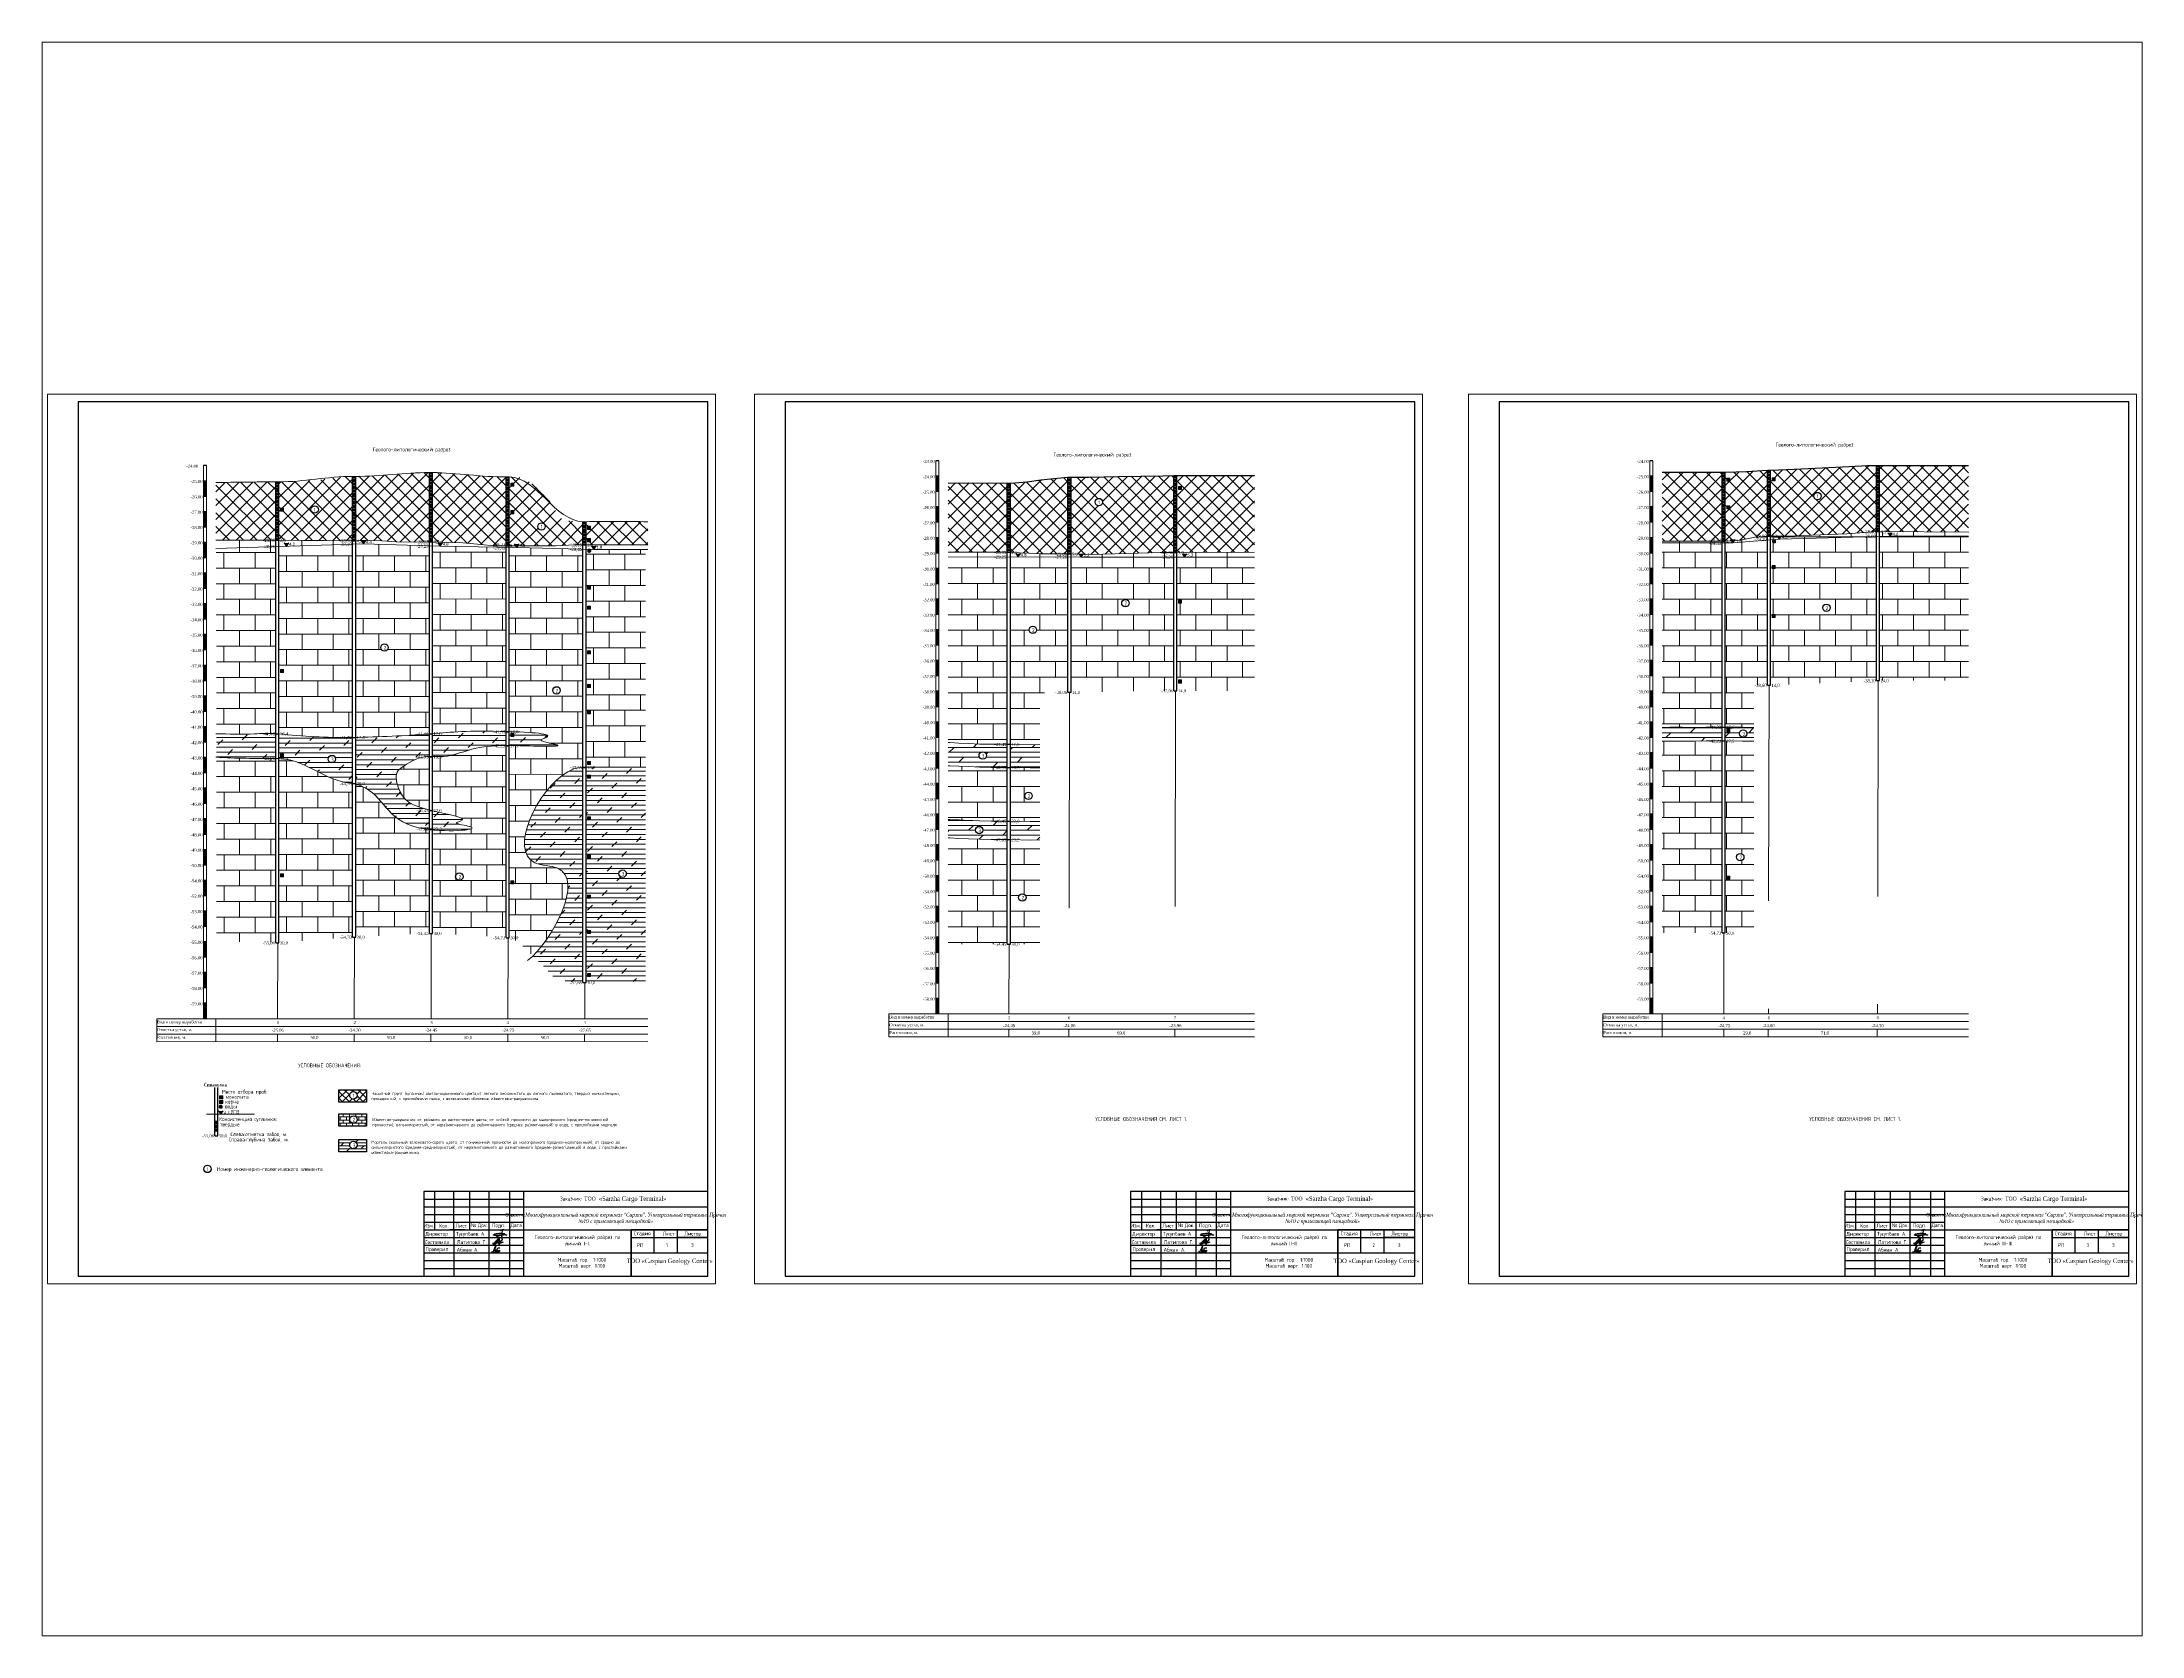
# Paper-space layout 'Лист2' of a CAD drawing. Header units: millimetres. Extents: x 26 to 231, y 20 to 176.
# The model-space entities are those that its viewports show. They can reach past a viewport. Long polylines and large blocks are cut down to what shows.
import ezdxf

# ---------------------------------------------------------------- set-up
doc = ezdxf.new("R2010")
doc.units = ezdxf.units.MM
for name, pattern in [('ACAD_ISO03W100', [30, 12, -18]), ('ACAD_ISO10W100', [18, 12, -3, 0, -3]), ('HIDDEN2', [4.7625, 3.175, -1.5875])]:
    doc.linetypes.add(name, pattern=pattern)
for name, color, linetype, lineweight in [('ВодаГ', 160, 'ACAD_ISO03W100', 25), ('Известняк', 86, 'Continuous', 15), ('Мергель полускальный', 137, 'Continuous', 15), ('монолит', 1, 'Continuous', 9), ('Насып-навал грунта', 36, 'Continuous', 15), ('Рамка 1', 3, 'Continuous', 50)]:
    doc.layers.add(name, color=color, linetype=linetype, lineweight=lineweight)
doc.layers.add('керн', color=7, linetype='Continuous')
doc.layers.add('Рамка проb', color=7, linetype='Continuous')
doc.styles.add('roman', font='times.ttf')
doc.styles.add('simples.shx', font='simplex.shx', dxfattribs={"width": 0.8, "height": 2.5})
doc.styles.add('STYLE1', font='simplex.shx', dxfattribs={"width": 0.8})

msp = doc.modelspace()

# ---------------------------------------------------------------- hatches: boundary and pattern name
h = msp.add_hatch()
h.set_pattern_fill('LINE', color=256, scale=0.3)
h.set_pattern_definition([(0, (-730710.7391, -5112696.8609), (0, 0.9525), [])])
h.paths.add_polyline_path([(20692.1, 4991.9), (20694.1, 4991.9), (20694.1, 5034.9), (20692.1, 5034.9)])
at = {"lineweight": 13}
for points in [[(19604.7, 5024.8), (19602.7, 5024.8), (19602.7, 5014.8), (19604.7, 5014.8)], [(20081.5, 5027.9), (20079.5, 5027.9), (20079.5, 5017.9), (20081.5, 5017.9)], [(20546.5, 5027.9), (20544.5, 5027.9), (20544.5, 5017.9), (20546.5, 5017.9)], [(20081.5, 5007.9), (20079.5, 5007.9), (20079.5, 4997.9), (20081.5, 4997.9)], [(20546.5, 5007.9), (20544.5, 5007.9), (20544.5, 4997.9), (20546.5, 4997.9)], [(19604.7, 5004.8), (19602.7, 5004.8), (19602.7, 4994.8), (19604.7, 4994.8)], [(19604.7, 4984.8), (19602.7, 4984.8), (19602.7, 4974.8), (19604.7, 4974.8)], [(20081.5, 4987.9), (20079.5, 4987.9), (20079.5, 4977.9), (20081.5, 4977.9)], [(20546.5, 4987.9), (20544.5, 4987.9), (20544.5, 4977.9), (20546.5, 4977.9)], [(19604.7, 4964.8), (19602.7, 4964.8), (19602.7, 4954.8), (19604.7, 4954.8)], [(20081.5, 4967.9), (20079.5, 4967.9), (20079.5, 4957.9), (20081.5, 4957.9)], [(20546.5, 4967.9), (20544.5, 4967.9), (20544.5, 4957.9), (20546.5, 4957.9)], [(19604.7, 4944.8), (19602.7, 4944.8), (19602.7, 4934.8), (19604.7, 4934.8)], [(20081.5, 4947.9), (20079.5, 4947.9), (20079.5, 4937.9), (20081.5, 4937.9)], [(20546.5, 4947.9), (20544.5, 4947.9), (20544.5, 4937.9), (20546.5, 4937.9)], [(19604.7, 4924.8), (19602.7, 4924.8), (19602.7, 4914.8), (19604.7, 4914.8)], [(20081.5, 4927.9), (20079.5, 4927.9), (20079.5, 4917.9), (20081.5, 4917.9)], [(20546.5, 4927.9), (20544.5, 4927.9), (20544.5, 4917.9), (20546.5, 4917.9)], [(19604.7, 4904.8), (19602.7, 4904.8), (19602.7, 4894.8), (19604.7, 4894.8)], [(20081.5, 4907.9), (20079.5, 4907.9), (20079.5, 4897.9), (20081.5, 4897.9)], [(20546.5, 4907.9), (20544.5, 4907.9), (20544.5, 4897.9), (20546.5, 4897.9)], [(19604.7, 4884.8), (19602.7, 4884.8), (19602.7, 4874.8), (19604.7, 4874.8)], [(20081.5, 4887.9), (20079.5, 4887.9), (20079.5, 4877.9), (20081.5, 4877.9)], [(20546.5, 4887.9), (20544.5, 4887.9), (20544.5, 4877.9), (20546.5, 4877.9)], [(19604.7, 4864.8), (19602.7, 4864.8), (19602.7, 4854.8), (19604.7, 4854.8)], [(20081.5, 4867.9), (20079.5, 4867.9), (20079.5, 4857.9), (20081.5, 4857.9)], [(20546.5, 4867.9), (20544.5, 4867.9), (20544.5, 4857.9), (20546.5, 4857.9)], [(19604.7, 4844.8), (19602.7, 4844.8), (19602.7, 4834.8), (19604.7, 4834.8)], [(20081.5, 4847.9), (20079.5, 4847.9), (20079.5, 4837.9), (20081.5, 4837.9)], [(20546.5, 4847.9), (20544.5, 4847.9), (20544.5, 4837.9), (20546.5, 4837.9)], [(20081.5, 4827.9), (20079.5, 4827.9), (20079.5, 4817.9), (20081.5, 4817.9)], [(20546.5, 4827.9), (20544.5, 4827.9), (20544.5, 4817.9), (20546.5, 4817.9)], [(19604.7, 4824.8), (19602.7, 4824.8), (19602.7, 4814.8), (19604.7, 4814.8)], [(19604.7, 4804.8), (19602.7, 4804.8), (19602.7, 4794.8), (19604.7, 4794.8)], [(20081.5, 4807.9), (20079.5, 4807.9), (20079.5, 4797.9), (20081.5, 4797.9)], [(20546.5, 4807.9), (20544.5, 4807.9), (20544.5, 4797.9), (20546.5, 4797.9)], [(20081.5, 4787.9), (20079.5, 4787.9), (20079.5, 4777.9), (20081.5, 4777.9)], [(20546.5, 4787.9), (20544.5, 4787.9), (20544.5, 4777.9), (20546.5, 4777.9)], [(19604.7, 4784.8), (19602.7, 4784.8), (19602.7, 4774.8), (19604.7, 4774.8)], [(19604.7, 4764.8), (19602.7, 4764.8), (19602.7, 4754.8), (19604.7, 4754.8)], [(20081.5, 4767.9), (20079.5, 4767.9), (20079.5, 4757.9), (20081.5, 4757.9)], [(20546.5, 4767.9), (20544.5, 4767.9), (20544.5, 4757.9), (20546.5, 4757.9)], [(20081.5, 4747.9), (20079.5, 4747.9), (20079.5, 4737.9), (20081.5, 4737.9)], [(20546.5, 4747.9), (20544.5, 4747.9), (20544.5, 4737.9), (20546.5, 4737.9)], [(19604.7, 4744.8), (19602.7, 4744.8), (19602.7, 4734.8), (19604.7, 4734.8)], [(19604.7, 4724.8), (19602.7, 4724.8), (19602.7, 4714.8), (19604.7, 4714.8)], [(20081.5, 4727.9), (20079.5, 4727.9), (20079.5, 4717.9), (20081.5, 4717.9)], [(20546.5, 4727.9), (20544.5, 4727.9), (20544.5, 4717.9), (20546.5, 4717.9)], [(19604.7, 4704.8), (19602.7, 4704.8), (19602.7, 4694.8), (19604.7, 4694.8)], [(20081.5, 4707.9), (20079.5, 4707.9), (20079.5, 4697.9), (20081.5, 4697.9)], [(20546.5, 4707.9), (20544.5, 4707.9), (20544.5, 4697.9), (20546.5, 4697.9)], [(19604.7, 4684.8), (19602.7, 4684.8), (19602.7, 4674.8), (19604.7, 4674.8)], [(20081.5, 4687.9), (20079.5, 4687.9), (20079.5, 4677.9), (20081.5, 4677.9)], [(20546.5, 4687.9), (20544.5, 4687.9), (20544.5, 4677.9), (20546.5, 4677.9)]]:
    msp.add_hatch(color=251, dxfattribs=at).paths.add_polyline_path(points)
h = msp.add_hatch()
h.set_pattern_fill('LINE', color=256, scale=0.3)
h.set_pattern_definition([(0, (-731753.0344, -5112702.4815), (0, 0.9525), [])])
edge = h.paths.add_edge_path()
edge.add_line((19649.8, 4986.2), (19651.8, 4986.2))
edge.add_line((19651.8, 4986.2), (19651.8, 5024.2))
edge.add_spline(control_points=[(19651.8, 5024.2), (19651.2, 5024.2), (19650.5, 5024.2), (19649.8, 5024.2)], knot_values=[39.157192, 39.157192, 39.157192, 39.157192, 41.157192, 41.157192, 41.157192, 41.157192], degree=3, periodic=0)
edge.add_line((19649.8, 5024.2), (19649.8, 4986.2))
h = msp.add_hatch()
h.set_pattern_fill('LINE', color=256, scale=0.3)
h.set_pattern_definition([(0, (-731703.0344, -5112702.8815), (0, 0.9525), [])])
edge = h.paths.add_edge_path()
edge.add_line((19699.8, 4985.8), (19701.8, 4985.8))
edge.add_line((19701.8, 4985.8), (19701.8, 5027.8))
edge.add_spline(control_points=[(19701.8, 5027.8), (19701.2, 5027.8), (19700.5, 5027.8), (19699.8, 5027.8)], knot_values=[89.292003, 89.292003, 89.292003, 89.292003, 91.292003, 91.292003, 91.292003, 91.292003], degree=3, periodic=0)
edge.add_line((19699.8, 5027.8), (19699.8, 4985.8))
h = msp.add_hatch()
h.set_pattern_fill('LINE', color=256, scale=0.3)
h.set_pattern_definition([(0, (-731653.0344, -5112703.3815), (0, 0.9525), [])])
edge = h.paths.add_edge_path()
edge.add_line((19749.8, 4985.3), (19751.8, 4985.3))
edge.add_line((19751.8, 4985.3), (19751.8, 5030.3))
edge.add_spline(control_points=[(19751.8, 5030.3), (19751.2, 5030.3), (19750.5, 5030.3), (19749.8, 5030.3)], knot_values=[139.357063, 139.357063, 139.357063, 139.357063, 141.357063, 141.357063, 141.357063, 141.357063], degree=3, periodic=0)
edge.add_line((19749.8, 5030.3), (19749.8, 4985.3))
h = msp.add_hatch()
h.set_pattern_fill('LINE', color=256, scale=0.3)
h.set_pattern_definition([(0, (-731603.0344, -5112706.1815), (0, 0.9525), [])])
edge = h.paths.add_edge_path()
edge.add_line((19799.8, 4982.5), (19801.8, 4982.5))
edge.add_line((19801.8, 4982.5), (19801.8, 5027.5))
edge.add_spline(control_points=[(19801.8, 5027.5), (19801.2, 5027.6), (19800.5, 5027.5), (19799.8, 5027.5)], knot_values=[189.43866, 189.43866, 189.43866, 189.43866, 191.43866, 191.43866, 191.43866, 191.43866], degree=3, periodic=0)
edge.add_line((19799.8, 5027.5), (19799.8, 4982.5))
h = msp.add_hatch()
h.set_pattern_fill('LINE', color=256, scale=0.3)
h.set_pattern_definition([(0, (-731276.7362, -5112710.3609), (0, 0.9525), [])])
h.paths.add_polyline_path([(20126.1, 4978.4), (20128.1, 4978.4), (20128.1, 5023.4), (20126.1, 5023.4)])
h = msp.add_hatch()
h.set_pattern_fill('LINE', color=256, scale=0.3)
h.set_pattern_definition([(0, (-731237.2354, -5112711.4609), (0, 0.9525), [])])
h.paths.add_polyline_path([(20165.6, 4977.3), (20167.6, 4977.3), (20167.6, 5027.3), (20165.6, 5027.3)])
h = msp.add_hatch()
h.set_pattern_fill('LINE', color=256, scale=0.3)
h.set_pattern_definition([(0, (-731168.2354, -5112710.4609), (0, 0.9525), [])])
h.paths.add_polyline_path([(20234.6, 4978.3), (20236.6, 4978.3), (20236.6, 5028.3), (20234.6, 5028.3)])
h = msp.add_hatch()
h.set_pattern_fill('LINE', color=256, scale=0.3)
h.set_pattern_definition([(0, (-730811.2399, -5112703.1609), (0, 0.9525), [])])
h.paths.add_polyline_path([(20591.6, 4985.6), (20593.6, 4985.6), (20593.6, 5030.6), (20591.6, 5030.6)])
h = msp.add_hatch()
h.set_pattern_fill('LINE', color=256, scale=0.3)
h.set_pattern_definition([(0, (-730781.7391, -5112699.8609), (0, 0.9525), [])])
h.paths.add_polyline_path([(20621.1, 4988.9), (20623.1, 4988.9), (20623.1, 5031.9), (20621.1, 5031.9)])
h = msp.add_hatch()
h.set_pattern_fill('LINE', color=256, scale=0.3)
h.set_pattern_definition([(0, (-731553.0344, -5112705.3815), (0, 0.9525), [])])
edge = h.paths.add_edge_path()
edge.add_line((19849.8, 4983.3), (19851.8, 4983.3))
edge.add_line((19851.8, 4983.3), (19851.8, 4998.3))
edge.add_spline(control_points=[(19851.8, 4998.3), (19851.2, 4998.3), (19850.5, 4998.3), (19849.8, 4998.3)], knot_values=[247.622644, 247.622644, 247.622644, 247.622644, 249.622644, 249.622644, 249.622644, 249.622644], degree=3, periodic=0)
edge.add_line((19849.8, 4998.3), (19849.8, 4983.3))
at = {"lineweight": 13, "ltscale": 0.5}
for points in [[(19658.3, 4984.5), (19655.3, 4984.5), (19656.8, 4982.2)], [(19708.3, 4986.1), (19705.3, 4986.1), (19706.8, 4983.8)], [(19758.3, 4984.6), (19755.3, 4984.6), (19756.8, 4982.3)], [(19808.3, 4983.8), (19805.3, 4983.8), (19806.8, 4981.5)], [(19858.3, 4982.6), (19855.3, 4982.6), (19856.8, 4980.3)], [(20134.6, 4977.6), (20131.6, 4977.6), (20133.1, 4975.4)], [(20600.1, 4986.8), (20597.1, 4986.8), (20598.6, 4984.6)], [(20630.2, 4989.1), (20627.2, 4989.1), (20628.8, 4986.9)], [(20702.3, 4991.1), (20699.4, 4991.1), (20700.9, 4988.9)], [(20175.6, 4977.5), (20172.7, 4977.5), (20174.2, 4975.3)], [(20243.1, 4977.5), (20240.1, 4977.5), (20241.6, 4975.3)]]:
    msp.add_hatch(color=5, dxfattribs=at).paths.add_polyline_path(points)
h = msp.add_hatch()
h.set_pattern_fill('LINE', color=256, scale=0.3)
h.set_pattern_definition([(0, (-751402.88055, -5117688.7121), (0, 0.9525), [])])
h.paths.add_polyline_path([(19612.1, 4608.1), (19610.1, 4608.1), (19610.1, 4601.8), (19612.1, 4601.8)])
at = {"layer": 'ВодаГ', "lineweight": 13, "ltscale": 0.2}
for points in [[(19855, 4979.4, 1), (19852.9, 4979.4, 1)], [(20626.4, 4985.5, 1), (20624.3, 4985.5, 1)], [(19615.4, 4614.8), (19612.4, 4614.8), (19614, 4612.6)], [(19615, 4617.5, 1), (19612.9, 4617.5, 1)]]:
    msp.add_hatch(color=256, dxfattribs=at).paths.add_polyline_path(points)
at = {"layer": 'Известняк'}
h = msp.add_hatch(dxfattribs=at)
h.set_pattern_fill('AR-B816', color=256, scale=0.05, style=0)
h.paths.add_polyline_path([(20591.6, 4985.6), (20552.5, 4985.6), (20552.5, 4864.4), (20557.5, 4864.5), (20565.7, 4864.5), (20573.2, 4864.4), (20581.1, 4864.6), (20586.5, 4864.6), (20591.6, 4864.6)])
h.paths.add_polyline_path([(20621.1, 4988.9), (20613, 4988.3), (20606.6, 4986.9), (20601.4, 4986.1), (20599.5, 4986), (20598.6, 4984.6), (20597.8, 4985.8), (20593.6, 4985.6), (20593.6, 4864.6), (20604.8, 4864.5), (20612.2, 4864.4), (20612.2, 4892), (20621.1, 4891.9)])
h.paths.add_polyline_path([(20692.1, 4991.9), (20684.1, 4991.3), (20672.7, 4990.5), (20655.7, 4989.8), (20639, 4989.1), (20630.1, 4989), (20628.8, 4986.9), (20627.4, 4988.9), (20623.1, 4988.9), (20623.1, 4891.9), (20647.4, 4893), (20674, 4893.9), (20692.1, 4894.9)])
h.paths.add_polyline_path([(20657.1, 4942.3, -1), (20661.9, 4942.3, -1)], flags=16)
h.paths.add_polyline_path([(20626.1, 4935.9), (20624.1, 4935.9), (20624.1, 4937.9), (20626.1, 4937.9)], flags=16)
h.paths.add_polyline_path([(20626.1, 4967.9), (20624.1, 4967.9), (20624.1, 4969.9), (20626.1, 4969.9)], flags=16)
h.paths.add_polyline_path([(20624.3, 4985.5, -1), (20626.4, 4985.5, -1)], flags=16)
h.paths.add_polyline_path([(20752.1, 4991.6), (20694.1, 4991.9), (20694.1, 4894.9), (20752.1, 4894.9)])
h.paths.add_polyline_path([(20591.6, 4855.6), (20586.5, 4855.6), (20581.1, 4855.6), (20573.2, 4855.4), (20565.7, 4855.5), (20557.5, 4855.5), (20552.5, 4855.4), (20552.5, 4730.6), (20591.6, 4730.6)])
h.paths.add_polyline_path([(20612.2, 4855.4), (20604.8, 4855.5), (20593.6, 4855.6), (20593.6, 4730.6), (20612.2, 4730.6)])
h.paths.add_polyline_path([(20605.8, 4780, -1), (20601, 4780, -1)], flags=16)
h.paths.add_polyline_path([(20596.6, 4767.6), (20596.6, 4765.6), (20594.6, 4765.6), (20594.6, 4767.6)], flags=16)
h.paths.add_polyline_path([(20582.5, 4982), (20591.1, 4982), (20591.1, 4986.3), (20582.5, 4986.3)], flags=9)
h.paths.add_polyline_path([(20582.5, 4984.2), (20591.1, 4984.2), (20591.1, 4988.4), (20582.5, 4988.4)], flags=9)
h.paths.add_polyline_path([(20582.5, 4862.4), (20591.1, 4862.4), (20591.1, 4866.6), (20582.5, 4866.6)], flags=9)
h.paths.add_polyline_path([(20612.1, 4984.7), (20620.7, 4984.7), (20620.7, 4989), (20612.1, 4989)], flags=9)
h.paths.add_polyline_path([(20612.1, 4986.7), (20620.8, 4986.7), (20620.8, 4990.9), (20612.1, 4990.9)], flags=9)
h.paths.add_polyline_path([(20593.7, 4983.4), (20598.3, 4983.4), (20598.3, 4987.6), (20593.7, 4987.6)], flags=24)
h.paths.add_polyline_path([(20599.7, 4983.6), (20603.9, 4983.6), (20603.9, 4988.4), (20599.7, 4988.4)], flags=24)
h.paths.add_polyline_path([(20593.4, 4862.4), (20599.5, 4862.4), (20599.5, 4866.6), (20593.4, 4866.6)], flags=9)
h.paths.add_polyline_path([(20612.1, 4889.7), (20620.8, 4889.7), (20620.8, 4893.9), (20612.1, 4893.9)], flags=24)
h.paths.add_polyline_path([(20683.2, 4986.7), (20691.8, 4986.7), (20691.8, 4991), (20683.2, 4991)], flags=24)
h.paths.add_polyline_path([(20658.3, 4940.2), (20660.9, 4940.2), (20660.9, 4944), (20658.3, 4944)], flags=8)
h.paths.add_polyline_path([(20683.1, 4989.7), (20691.8, 4989.7), (20691.8, 4993.9), (20683.1, 4993.9)], flags=9)
h.paths.add_polyline_path([(20623.2, 4986.7), (20627.8, 4986.7), (20627.8, 4990.9), (20623.2, 4990.9)], flags=24)
h.paths.add_polyline_path([(20629.8, 4985.9), (20634, 4985.9), (20634, 4990.7), (20629.8, 4990.7)], flags=24)
h.paths.add_polyline_path([(20683.1, 4892.7), (20691.8, 4892.7), (20691.8, 4896.9), (20683.1, 4896.9)], flags=25)
h.paths.add_polyline_path([(20622.9, 4889.7), (20629, 4889.7), (20629, 4893.9), (20622.9, 4893.9)], flags=9)
h.paths.add_polyline_path([(20694.2, 4989.7), (20698.8, 4989.7), (20698.8, 4993.9), (20694.2, 4993.9)], flags=9)
h.paths.add_polyline_path([(20702, 4987.9), (20706.2, 4987.9), (20706.2, 4992.7), (20702, 4992.7)], flags=9)
h.paths.add_polyline_path([(20693.9, 4892.7), (20700, 4892.7), (20700, 4896.9), (20693.9, 4896.9)], flags=9)
h.paths.add_polyline_path([(20582.5, 4853.4), (20591.1, 4853.4), (20591.1, 4857.6), (20582.5, 4857.6)], flags=9)
h.paths.add_polyline_path([(20582.5, 4728.4), (20591.1, 4728.4), (20591.1, 4732.6), (20582.5, 4732.6)], flags=9)
h.paths.add_polyline_path([(20602.3, 4777.9), (20604.9, 4777.9), (20604.9, 4781.7), (20602.3, 4781.7)], flags=8)
h.paths.add_polyline_path([(20593.4, 4853.4), (20599.5, 4853.4), (20599.5, 4857.6), (20593.4, 4857.6)], flags=9)
h.paths.add_polyline_path([(20593.6, 4728.4), (20599.7, 4728.4), (20599.7, 4732.6), (20593.6, 4732.6)], flags=9)
h = msp.add_hatch(dxfattribs=at)
h.set_pattern_fill('AR-B816', color=256, scale=0.05, style=0)
h.set_pattern_definition([(0, (-9569808.629, -4823786.504), (0, 10.16), []), (90, (-9569808.629, -4823786.504), (-10.16, 10.16), [10.16, -10.16])])
h.paths.add_polyline_path([(19611, 4980.8), (19649.8, 4982), (19649.8, 4986.2), (19611, 4986.2)])
h.paths.add_polyline_path([(19651.8, 4982.1), (19699.8, 4983.6), (19699.8, 4985.8), (19681.3, 4986), (19667.8, 4986.1), (19651.8, 4986.2)])
h.paths.add_polyline_path([(19699.2, 4984), (19690.8, 4984), (19690.8, 4987.5), (19699.2, 4987.5)], flags=9)
h.paths.add_polyline_path([(19699.2, 4981.8), (19690.8, 4981.8), (19690.8, 4985.3), (19699.2, 4985.3)], flags=9)
h.paths.add_polyline_path([(19649.2, 4984.2), (19640.8, 4984.2), (19640.8, 4987.7), (19649.2, 4987.7)], flags=9)
h.paths.add_polyline_path([(19649.2, 4980.2), (19640.8, 4980.2), (19640.8, 4983.7), (19649.2, 4983.7)], flags=9)
h.paths.add_polyline_path([(19656.3, 4984.2), (19651.9, 4984.2), (19651.9, 4987.7), (19656.3, 4987.7)], flags=9)
h.paths.add_polyline_path([(19662, 4982.1), (19658, 4982.1), (19658, 4985.1), (19662, 4985.1)], flags=9)
h = msp.add_hatch(dxfattribs=at)
h.set_pattern_fill('AR-B816', color=256, scale=0.05, style=0)
h.set_pattern_definition([(0, (-9569808.625, -4823907.18), (0, 10.16), []), (90, (-9569808.625, -4823907.18), (-10.16, 10.16), [10.16, -10.16])])
edge = h.paths.add_edge_path()
edge.add_line((19611, 4980.8), (19649.8, 4982))
edge.add_line((19649.8, 4982), (19649.8, 4860.3))
edge.add_spline(control_points=[(19649.8, 4860.3), (19649.8, 4860.4), (19645.2, 4860.7), (19632.2, 4859.8), (19619.4, 4860.1), (19611.1, 4860.2)], knot_values=[536.530575, 536.530575, 536.530575, 536.530575, 536.748837, 550.424917, 575.23636, 575.23636, 575.23636, 575.23636], degree=3, periodic=0)
edge.add_line((19611.1, 4860.2), (19611, 4980.8))
h.paths.add_polyline_path([(19649.2, 4858.2), (19640.8, 4858.2), (19640.8, 4861.7), (19649.2, 4861.7)], flags=9)
h.paths.add_polyline_path([(19649.2, 4980.2), (19640.8, 4980.2), (19640.8, 4983.7), (19649.2, 4983.7)], flags=9)
h = msp.add_hatch(dxfattribs=at)
h.set_pattern_fill('AR-B816', color=256, scale=0.05, style=0)
h.set_pattern_definition([(0, (-9569767.826, -4823909.438), (0, 10.16), []), (90, (-9569767.826, -4823909.438), (-10.16, 10.16), [10.16, -10.16])])
edge = h.paths.add_edge_path()
edge.add_line((19651.8, 4982.1), (19699.8, 4983.6))
edge.add_line((19699.8, 4983.6), (19699.8, 4857.8))
edge.add_spline(control_points=[(19699.8, 4857.8), (19699.3, 4857.8), (19683.4, 4857.7), (19667.3, 4858.8), (19651.8, 4860.2)], knot_values=[486.456655, 486.456655, 486.456655, 486.456655, 488.004757, 534.523568, 534.523568, 534.523568, 534.523568], degree=3, periodic=0)
edge.add_line((19651.8, 4860.2), (19651.8, 4982.1))
h.paths.add_polyline_path([(19652.8, 4902.2), (19652.8, 4900.2), (19654.8, 4900.2), (19654.8, 4902.2)], flags=16)
h.paths.add_polyline_path([(19662, 4982.1), (19658, 4982.1), (19658, 4985.1), (19662, 4985.1)], flags=9)
h.paths.add_polyline_path([(19657.6, 4858.2), (19651.9, 4858.2), (19651.9, 4861.7), (19657.6, 4861.7)], flags=9)
h.paths.add_polyline_path([(19699.2, 4855.8), (19690.8, 4855.8), (19690.8, 4859.3), (19699.2, 4859.3)], flags=9)
h.paths.add_polyline_path([(19699.2, 4981.8), (19690.8, 4981.8), (19690.8, 4985.3), (19699.2, 4985.3)], flags=9)
h = msp.add_hatch(dxfattribs=at)
h.set_pattern_fill('AR-B816', color=256, scale=0.05, style=0)
h.set_pattern_definition([(0, (-9569717.826, -4823909.415), (0, 10.16), []), (90, (-9569717.826, -4823909.415), (-10.16, 10.16), [10.16, -10.16])])
edge = h.paths.add_edge_path()
edge.add_line((19701.8, 4983.7), (19706.8, 4983.8))
edge.add_line((19706.8, 4983.8), (19749.8, 4982.5))
edge.add_line((19749.8, 4982.5), (19749.8, 4860.1))
edge.add_spline(control_points=[(19749.8, 4860.1), (19736.8, 4859.1), (19718.5, 4858.1), (19702.5, 4857.9), (19701.8, 4857.9)], knot_values=[436.671959, 436.671959, 436.671959, 436.671959, 482.608871, 484.45324, 484.45324, 484.45324, 484.45324], degree=3, periodic=0)
edge.add_line((19701.8, 4857.9), (19701.8, 4983.7))
h.paths.add_polyline_path([(19723, 4916.4, 1), (19718.2, 4916.4, 1)], flags=16)
h.paths.add_polyline_path([(19707.6, 4855.8), (19701.9, 4855.8), (19701.9, 4859.3), (19707.6, 4859.3)], flags=9)
h.paths.add_polyline_path([(19749.2, 4858.3), (19740.8, 4858.3), (19740.8, 4861.8), (19749.2, 4861.8)], flags=9)
h.paths.add_polyline_path([(19722.1, 4914.4), (19719.5, 4914.4), (19719.5, 4918.1), (19722.1, 4918.1)], flags=24)
h.paths.add_polyline_path([(19749.2, 4980.3), (19740.8, 4980.3), (19740.8, 4983.8), (19749.2, 4983.8)], flags=9)
h = msp.add_hatch(dxfattribs=at)
h.set_pattern_fill('AR-B816', color=256, scale=0.05, style=0)
h.set_pattern_definition([(0, (-9569667.826, -4823906.974), (0, 10.16), []), (90, (-9569667.826, -4823906.974), (-10.16, 10.16), [10.16, -10.16])])
edge = h.paths.add_edge_path()
edge.add_line((19751.8, 4982.5), (19756.8, 4982.3))
edge.add_line((19756.8, 4982.3), (19799.8, 4981.6))
edge.add_line((19799.8, 4981.6), (19799.8, 4861.8))
edge.add_spline(control_points=[(19799.8, 4861.8), (19773.5, 4862.5), (19765.1, 4861.4), (19751.8, 4860.3)], knot_values=[386.012513, 386.012513, 386.012513, 386.012513, 434.289927, 434.289927, 434.289927, 434.289927], degree=3, periodic=0)
edge.add_line((19751.8, 4860.3), (19751.8, 4982.5))
h.paths.add_polyline_path([(19799.1, 4859.5), (19790.8, 4859.5), (19790.8, 4863), (19799.1, 4863)], flags=9)
h.paths.add_polyline_path([(19799.1, 4979.2), (19790.8, 4979.2), (19790.8, 4982.6), (19799.1, 4982.6)], flags=9)
h.paths.add_polyline_path([(19799.1, 4981.3), (19790.8, 4981.3), (19790.8, 4984.8), (19799.1, 4984.8)], flags=9)
h.paths.add_polyline_path([(19757.6, 4858.3), (19751.9, 4858.3), (19751.9, 4861.8), (19757.6, 4861.8)], flags=9)
h = msp.add_hatch(dxfattribs=at)
h.set_pattern_fill('AR-B816', color=256, scale=0.05, style=0)
h.set_pattern_definition([(0, (-9569618.807, -4824051.585), (0, 10.16), []), (90, (-9569618.807, -4824051.585), (-10.16, 10.16), [10.16, -10.16])])
edge = h.paths.add_edge_path()
edge.add_line((19800.9, 4727.5), (19801.8, 4727.5))
edge.add_line((19801.8, 4727.5), (19801.8, 4852.6))
edge.add_spline(control_points=[(19801.8, 4852.6), (19803.8, 4852.6), (19813.2, 4852.5), (19847.9, 4851), (19819.1, 4855.6), (19834.4, 4860.3), (19815.4, 4861.3), (19801.8, 4861.7)], knot_values=[318.759724, 318.759724, 318.759724, 318.759724, 325.301653, 348.652258, 358.427007, 360.818211, 384.813096, 384.813096, 384.813096, 384.813096], degree=3, periodic=0)
edge.add_line((19801.8, 4861.7), (19801.8, 4981.6))
edge.add_line((19801.8, 4981.6), (19806.8, 4981.5))
edge.add_line((19806.8, 4981.5), (19849.8, 4980.5))
edge.add_line((19849.8, 4980.5), (19849.8, 4838.6))
edge.add_spline(control_points=[(19849.8, 4838.6), (19846.4, 4838.4), (19823.4, 4830.7), (19796.4, 4774.2), (19853.9, 4774.7), (19832.9, 4731), (19817.2, 4715.7)], knot_values=[0.980909, 0.980909, 0.980909, 0.980909, 11.346868, 74.248745, 89.549608, 148.415787, 148.415787, 148.415787, 148.415787], degree=3, periodic=0)
edge.add_line((19817.2, 4715.7), (19807.6, 4725.1))
edge.add_line((19807.6, 4725.1), (19800.9, 4727.5))
h.paths.add_polyline_path([(19835, 4888.5, 1), (19830.2, 4888.5, 1)], flags=16)
h.paths.add_polyline_path([(19802.8, 4762.5), (19804.8, 4762.5), (19804.8, 4764.5), (19802.8, 4764.5)], flags=16)
h.paths.add_polyline_path([(19807.5, 4850.5), (19801.9, 4850.5), (19801.9, 4854), (19807.5, 4854)], flags=9)
h.paths.add_polyline_path([(19806.4, 4980.5), (19801.9, 4980.5), (19801.9, 4984), (19806.4, 4984)], flags=9)
h.paths.add_polyline_path([(19834, 4886.4), (19831.4, 4886.4), (19831.4, 4890.2), (19834, 4890.2)], flags=24)
h.paths.add_polyline_path([(19807.6, 4859.5), (19801.9, 4859.5), (19801.9, 4863), (19807.6, 4863)], flags=9)
h.paths.add_polyline_path([(19807.8, 4725.5), (19801.9, 4725.5), (19801.9, 4729), (19807.8, 4729)], flags=9)
h.paths.add_polyline_path([(19849.2, 4836.3), (19840.8, 4836.3), (19840.8, 4839.8), (19849.2, 4839.8)], flags=9)
h.paths.add_polyline_path([(19849.2, 4978.3), (19840.8, 4978.3), (19840.8, 4981.8), (19849.2, 4981.8)], flags=9)
h = msp.add_hatch(dxfattribs=at)
h.set_pattern_fill('AR-B816', color=256, scale=0.05, style=0)
h.set_pattern_definition([(0, (-9569567.826, -4823928.64), (0, 10.16), []), (90, (-9569567.826, -4823928.64), (-10.16, 10.16), [10.16, -10.16])])
h.paths.add_polyline_path([(19851.8, 4980.5), (19853.8, 4980.4, 0.901523), (19853.9, 4978.3, 0.901523), (19854.2, 4980.4), (19854.2, 4980.4), (19856.8, 4980.3), (19890.5, 4980.3), (19890.5, 4838.6), (19851.8, 4838.6)])
h.paths.add_polyline_path([(19852.8, 4912.3), (19854.8, 4912.3), (19854.8, 4914.3), (19852.8, 4914.3)], flags=16)
h.paths.add_polyline_path([(19852.8, 4840.3), (19854.8, 4840.3), (19854.8, 4842.3), (19852.8, 4842.3)], flags=16)
h.paths.add_polyline_path([(19852.8, 4873.3), (19854.8, 4873.3), (19854.8, 4875.3), (19852.8, 4875.3)], flags=16)
h.paths.add_polyline_path([(19852.8, 4941.3), (19854.8, 4941.3), (19854.8, 4943.3), (19852.8, 4943.3)], flags=16)
h.paths.add_polyline_path([(19852.8, 4954.3), (19854.8, 4954.3), (19854.8, 4956.3), (19852.8, 4956.3)], flags=16)
h.paths.add_polyline_path([(19852.8, 4890.3), (19854.8, 4890.3), (19854.8, 4892.3), (19852.8, 4892.3)], flags=16)
h.paths.add_polyline_path([(19857.6, 4836.3), (19851.9, 4836.3), (19851.9, 4839.8), (19857.6, 4839.8)], flags=9)
h = msp.add_hatch(dxfattribs=at)
h.set_pattern_fill('AR-B816', color=256, scale=0.05, style=0)
h.paths.add_polyline_path([(20126.1, 4978.4), (20087.5, 4978.4), (20087.5, 4854.5), (20088.6, 4854.5), (20094.6, 4854.2), (20100.8, 4853.9), (20107.9, 4853.6), (20115.7, 4853.4), (20121, 4853.4), (20126.1, 4853.4)])
h.paths.add_polyline_path([(20165.6, 4977.3), (20160.5, 4977.3), (20155.2, 4977.3), (20147.4, 4977.5), (20140.3, 4977.8), (20134.1, 4978.1), (20128.1, 4978.4), (20128.1, 4853.4), (20141.1, 4853.1), (20147.2, 4853.2), (20147.2, 4886.9), (20165.6, 4887.3)])
h.paths.add_polyline_path([(20145.2, 4927.9, -1), (20140.3, 4927.9, -1)], flags=16)
h.paths.add_polyline_path([(20234.6, 4978.3), (20225.7, 4978.3), (20211, 4977.8), (20196.2, 4977.4), (20180.6, 4977), (20175.3, 4977.1), (20174.2, 4975.3), (20172.9, 4977.1), (20167.6, 4977.3), (20167.6, 4887.3), (20234.6, 4888.3)])
h.paths.add_polyline_path([(20200.6, 4945.3, -1), (20205.4, 4945.3, -1)], flags=16)
h.paths.add_polyline_path([(20287.1, 4978.4), (20236.6, 4978.3), (20236.6, 4888.3), (20287.1, 4888.3)])
h.paths.add_polyline_path([(20239.6, 4945.3), (20237.6, 4945.3), (20237.6, 4947.3), (20239.6, 4947.3)], flags=16)
h.paths.add_polyline_path([(20239.6, 4895.3), (20239.6, 4893.3), (20237.6, 4893.3), (20237.6, 4895.3)], flags=16)
h.paths.add_polyline_path([(20126.1, 4838.4), (20121, 4838.4), (20115.7, 4838.4), (20107.9, 4838.6), (20100.8, 4838.9), (20094.6, 4839.2), (20088.6, 4839.5), (20087.5, 4839.5), (20087.5, 4804.5), (20088.6, 4804.5), (20094.6, 4804.2), (20100.8, 4803.9), (20107.9, 4803.6), (20115.7, 4803.4), (20121, 4803.4), (20126.1, 4803.4)])
h.paths.add_polyline_path([(20147.2, 4838.2), (20141.1, 4838.1), (20128.1, 4838.4), (20128.1, 4803.4), (20141.1, 4803.1), (20147.2, 4803.2)])
h.paths.add_polyline_path([(20137.5, 4819.9, -1), (20142.3, 4819.9, -1)], flags=16)
h.paths.add_polyline_path([(20126.1, 4791.4), (20121, 4791.4), (20115.7, 4791.4), (20107.9, 4791.6), (20100.8, 4791.9), (20094.6, 4792.2), (20088.6, 4792.5), (20087.5, 4792.5), (20087.5, 4723.4), (20126.1, 4723.4)])
h.paths.add_polyline_path([(20147.2, 4791.2), (20141.1, 4791.1), (20128.1, 4791.4), (20128.1, 4723.4), (20147.2, 4723.4)])
h.paths.add_polyline_path([(20138.4, 4753.7, -1), (20133.5, 4753.7, -1)], flags=16)
h.paths.add_polyline_path([(20117, 4973.2), (20125.6, 4973.2), (20125.6, 4977.5), (20117, 4977.5)], flags=24)
h.paths.add_polyline_path([(20117, 4851.2), (20125.6, 4851.2), (20125.6, 4855.4), (20117, 4855.4)], flags=9)
h.paths.add_polyline_path([(20117, 4976.2), (20125.6, 4976.2), (20125.6, 4980.4), (20117, 4980.4)], flags=9)
h.paths.add_polyline_path([(20156.6, 4973.1), (20165.2, 4973.1), (20165.2, 4977.4), (20156.6, 4977.4)], flags=24)
h.paths.add_polyline_path([(20156.6, 4975.1), (20165.3, 4975.1), (20165.3, 4979.3), (20156.6, 4979.3)], flags=9)
h.paths.add_polyline_path([(20141.6, 4925.8), (20144.2, 4925.8), (20144.2, 4929.6), (20141.6, 4929.6)], flags=8)
h.paths.add_polyline_path([(20127.9, 4851.2), (20134, 4851.2), (20134, 4855.4), (20127.9, 4855.4)], flags=9)
h.paths.add_polyline_path([(20134.2, 4974.4), (20138.4, 4974.4), (20138.4, 4979.2), (20134.2, 4979.2)], flags=9)
h.paths.add_polyline_path([(20128.2, 4976.2), (20132.8, 4976.2), (20132.8, 4980.4), (20128.2, 4980.4)], flags=9)
h.paths.add_polyline_path([(20156.6, 4885.1), (20165.3, 4885.1), (20165.3, 4889.3), (20156.6, 4889.3)], flags=25)
h.paths.add_polyline_path([(20225.5, 4973.1), (20234.1, 4973.1), (20234.1, 4977.4), (20225.5, 4977.4)], flags=24)
h.paths.add_polyline_path([(20167.6, 4975.1), (20172.3, 4975.1), (20172.3, 4979.3), (20167.6, 4979.3)], flags=9)
h.paths.add_polyline_path([(20175.2, 4974.3), (20179.4, 4974.3), (20179.4, 4979.1), (20175.2, 4979.1)], flags=9)
h.paths.add_polyline_path([(20201.8, 4943.2), (20204.4, 4943.2), (20204.4, 4947), (20201.8, 4947)], flags=8)
h.paths.add_polyline_path([(20225.6, 4976.1), (20234.3, 4976.1), (20234.3, 4980.3), (20225.6, 4980.3)], flags=9)
h.paths.add_polyline_path([(20225.6, 4886.1), (20234.3, 4886.1), (20234.3, 4890.3), (20225.6, 4890.3)], flags=9)
h.paths.add_polyline_path([(20167.4, 4885.1), (20173.5, 4885.1), (20173.5, 4889.3), (20167.4, 4889.3)], flags=9)
h.paths.add_polyline_path([(20236.6, 4976.1), (20241.3, 4976.1), (20241.3, 4980.3), (20236.6, 4980.3)], flags=9)
h.paths.add_polyline_path([(20242.6, 4974.3), (20246.8, 4974.3), (20246.8, 4979.1), (20242.6, 4979.1)], flags=9)
h.paths.add_polyline_path([(20236.4, 4886.1), (20242.5, 4886.1), (20242.5, 4890.3), (20236.4, 4890.3)], flags=9)
h.paths.add_polyline_path([(20117, 4836.2), (20125.6, 4836.2), (20125.6, 4840.4), (20117, 4840.4)], flags=9)
h.paths.add_polyline_path([(20117, 4801.2), (20125.6, 4801.2), (20125.6, 4805.4), (20117, 4805.4)], flags=9)
h.paths.add_polyline_path([(20138.7, 4817.8), (20141.3, 4817.8), (20141.3, 4821.6), (20138.7, 4821.6)], flags=8)
h.paths.add_polyline_path([(20127.9, 4836.2), (20134, 4836.2), (20134, 4840.4), (20127.9, 4840.4)], flags=9)
h.paths.add_polyline_path([(20128.1, 4801.2), (20134.3, 4801.2), (20134.3, 4805.4), (20128.1, 4805.4)], flags=9)
h.paths.add_polyline_path([(20117, 4789.2), (20125.6, 4789.2), (20125.6, 4793.4), (20117, 4793.4)], flags=9)
h.paths.add_polyline_path([(20117, 4721.2), (20125.6, 4721.2), (20125.6, 4725.4), (20117, 4725.4)], flags=9)
h.paths.add_polyline_path([(20134.8, 4751.7), (20137.4, 4751.7), (20137.4, 4755.4), (20134.8, 4755.4)], flags=8)
h.paths.add_polyline_path([(20128.1, 4789.2), (20134.3, 4789.2), (20134.3, 4793.4), (20128.1, 4793.4)], flags=9)
h.paths.add_polyline_path([(20128.1, 4721.2), (20134.3, 4721.2), (20134.3, 4725.4), (20128.1, 4725.4)], flags=9)
h = msp.add_hatch(dxfattribs=at)
h.set_pattern_fill('AR-B816', color=256, scale=0.05, style=0)
h.set_pattern_definition([(0, (-9569808.518, -4824042.922), (0, 10.16), []), (90, (-9569808.518, -4824042.922), (-10.16, 10.16), [10.16, -10.16])])
edge = h.paths.add_edge_path()
edge.add_line((19611.2, 4725.1), (19611.2, 4844.9))
edge.add_spline(control_points=[(19611.2, 4844.9), (19624, 4844.3), (19636.9, 4844.2), (19649.8, 4844.2)], knot_values=[0.462905, 0.462905, 0.462905, 0.462905, 39.161416, 39.161416, 39.161416, 39.161416], degree=3, periodic=0)
edge.add_line((19649.8, 4844.2), (19649.8, 4724.3))
edge.add_line((19649.8, 4724.3), (19611.2, 4725.1))
h.paths.add_polyline_path([(19649.2, 4722.2), (19640.8, 4722.2), (19640.8, 4725.7), (19649.2, 4725.7)], flags=9)
h.paths.add_polyline_path([(19649.2, 4842.2), (19640.8, 4842.2), (19640.8, 4845.7), (19649.2, 4845.7)], flags=9)
h = msp.add_hatch(dxfattribs=at)
h.set_pattern_fill('AR-B816', color=256, scale=0.05, style=0)
h.set_pattern_definition([(0, (-9569767.826, -4824042.846), (0, 10.16), []), (90, (-9569767.826, -4824042.846), (-10.16, 10.16), [10.16, -10.16])])
edge = h.paths.add_edge_path()
edge.add_line((19651.8, 4724.4), (19651.8, 4844.2))
edge.add_spline(control_points=[(19651.8, 4844.2), (19651.9, 4844.2), (19667.3, 4843.8), (19681.6, 4830), (19698.3, 4828.1), (19699.8, 4827.8)], knot_values=[41.160466, 41.160466, 41.160466, 41.160466, 41.409193, 87.32236, 91.969136, 91.969136, 91.969136, 91.969136], degree=3, periodic=0)
edge.add_line((19699.8, 4827.8), (19699.8, 4728))
edge.add_line((19699.8, 4728), (19651.8, 4724.4))
h.paths.add_polyline_path([(19652.8, 4767.2), (19654.8, 4767.2), (19654.8, 4769.2), (19652.8, 4769.2)], flags=16)
h.paths.add_polyline_path([(19657.8, 4722.2), (19651.9, 4722.2), (19651.9, 4725.7), (19657.8, 4725.7)], flags=9)
h.paths.add_polyline_path([(19699.2, 4725.8), (19690.8, 4725.8), (19690.8, 4729.3), (19699.2, 4729.3)], flags=9)
h.paths.add_polyline_path([(19657.6, 4842.2), (19651.9, 4842.2), (19651.9, 4845.7), (19657.6, 4845.7)], flags=9)
h.paths.add_polyline_path([(19699.2, 4825.8), (19690.8, 4825.8), (19690.8, 4829.3), (19699.2, 4829.3)], flags=9)
h = msp.add_hatch(dxfattribs=at)
h.set_pattern_fill('AR-B816', color=256, scale=0.05, style=0)
h.set_pattern_definition([(0, (-9569691.492, -4823956.731), (0, 10.16), []), (90, (-9569691.492, -4823956.731), (-10.16, 10.16), [10.16, -10.16])])
edge = h.paths.add_edge_path()
edge.add_spline(control_points=[(19749.8, 4810.5), (19737.3, 4813.6), (19730.3, 4818.3), (19727.1, 4834.8), (19735.3, 4841), (19742.1, 4845.2), (19748.8, 4845.6), (19749.8, 4845.6)], knot_values=[206.423117, 206.423117, 206.423117, 206.423117, 232.368313, 243.098792, 245.595122, 262.539942, 265.743095, 265.743095, 265.743095, 265.743095], degree=3, periodic=0)
edge.add_line((19749.8, 4845.6), (19749.8, 4810.5))
h.paths.add_polyline_path([(19749.2, 4843.3), (19740.8, 4843.3), (19740.8, 4846.8), (19749.2, 4846.8)], flags=9)
h.paths.add_polyline_path([(19749.2, 4808.3), (19740.8, 4808.3), (19740.8, 4811.8), (19749.2, 4811.8)], flags=9)
h = msp.add_hatch(dxfattribs=at)
h.set_pattern_fill('AR-B816', color=256, scale=0.05, style=0)
h.set_pattern_definition([(0, (-9569667.826, -4824039.432), (0, 10.16), []), (90, (-9569667.826, -4824039.432), (-10.16, 10.16), [10.16, -10.16])])
edge = h.paths.add_edge_path()
edge.add_line((19751.8, 4730.4), (19751.8, 4797.7))
edge.add_spline(control_points=[(19751.8, 4797.7), (19766.4, 4796.3), (19790.2, 4798.4), (19764.7, 4801.8), (19777.8, 4805.3), (19761.8, 4807.8), (19751.8, 4810.1)], knot_values=[150.930677, 150.930677, 150.930677, 150.930677, 175.869593, 183.431372, 185.777982, 205.088177, 205.088177, 205.088177, 205.088177], degree=3, periodic=0)
edge.add_line((19751.8, 4810.1), (19751.8, 4845.6))
edge.add_spline(control_points=[(19751.8, 4845.6), (19754.2, 4845.5), (19764, 4844.8), (19778.8, 4852.1), (19793.9, 4852.5), (19799.8, 4852.6), (19799.8, 4852.6)], knot_values=[267.73609, 267.73609, 267.73609, 267.73609, 274.80314, 296.712178, 316.199078, 316.487268, 316.487268, 316.487268, 316.487268], degree=3, periodic=0)
edge.add_line((19799.8, 4852.6), (19799.8, 4727.8))
edge.add_line((19799.8, 4727.8), (19751.8, 4730.4))
h.paths.add_polyline_path([(19771.7, 4767.3, 1), (19766.9, 4767.3, 1)], flags=16)
h.paths.add_polyline_path([(19757.9, 4808.3), (19751.9, 4808.3), (19751.9, 4811.8), (19757.9, 4811.8)], flags=9)
h.paths.add_polyline_path([(19757.8, 4728.3), (19751.9, 4728.3), (19751.9, 4731.8), (19757.8, 4731.8)], flags=9)
h.paths.add_polyline_path([(19799.1, 4725.5), (19790.8, 4725.5), (19790.8, 4729), (19799.1, 4729)], flags=9)
h.paths.add_polyline_path([(19757.5, 4843.3), (19751.9, 4843.3), (19751.9, 4846.8), (19757.5, 4846.8)], flags=9)
h.paths.add_polyline_path([(19757.9, 4796.3), (19751.9, 4796.3), (19751.9, 4799.8), (19757.9, 4799.8)], flags=9)
h.paths.add_polyline_path([(19799.1, 4850.5), (19790.8, 4850.5), (19790.8, 4854), (19799.1, 4854)], flags=9)
h.paths.add_polyline_path([(19770.8, 4765.2), (19768.2, 4765.2), (19768.2, 4769), (19770.8, 4769)], flags=24)
h = msp.add_hatch(dxfattribs=at)
h.set_pattern_fill('AR-B816', color=256, scale=0.05, style=0)
h.set_pattern_definition([(0, (-9569717.826, -4824039.168), (0, 10.16), []), (90, (-9569717.826, -4824039.168), (-10.16, 10.16), [10.16, -10.16])])
edge = h.paths.add_edge_path()
edge.add_line((19701.8, 4728.1), (19701.8, 4827.4))
edge.add_spline(control_points=[(19701.8, 4827.4), (19704.1, 4826.8), (19721.6, 4820.1), (19721.9, 4801.6), (19749, 4798), (19749.8, 4797.9)], knot_values=[93.988145, 93.988145, 93.988145, 93.988145, 100.86782, 148.345699, 149.773038, 149.773038, 149.773038, 149.773038], degree=3, periodic=0)
edge.add_line((19749.8, 4797.9), (19749.8, 4730.4))
edge.add_line((19749.8, 4730.4), (19701.8, 4728.1))
h.paths.add_polyline_path([(19749.2, 4728.3), (19740.8, 4728.3), (19740.8, 4731.8), (19749.2, 4731.8)], flags=9)
h.paths.add_polyline_path([(19707.8, 4725.8), (19701.9, 4725.8), (19701.9, 4729.3), (19707.8, 4729.3)], flags=9)
h.paths.add_polyline_path([(19707.9, 4825.8), (19701.9, 4825.8), (19701.9, 4829.3), (19707.9, 4829.3)], flags=9)
h.paths.add_polyline_path([(19749.2, 4796.3), (19740.8, 4796.3), (19740.8, 4799.8), (19749.2, 4799.8)], flags=9)
h = msp.add_hatch(dxfattribs=at)
h.set_pattern_fill('AR-B816', color=256, scale=0.01, style=0)
h.set_pattern_definition([(0, (814.3936, 69.3245), (0, 2.032), []), (90, (814.3936, 69.3245), (-2.032, 2.032), [2.032, -2.032])])
edge = h.paths.add_edge_path()
edge.add_arc((19700.3, 4609.2), 2.41, 0, 360)
h.paths.add_polyline_path([(19690.9, 4612.8), (19690.9, 4604.8), (19708.9, 4604.8), (19708.9, 4612.8)])
at = {"layer": 'керн', "lineweight": 13, "ltscale": 0.9}
for points in [[(20626.1, 4967.9), (20626.1, 4969.9), (20624.1, 4969.9), (20624.1, 4967.9)], [(19854.8, 4954.3), (19854.8, 4956.3), (19852.8, 4956.3), (19852.8, 4954.3)], [(19854.8, 4941.3), (19854.8, 4943.3), (19852.8, 4943.3), (19852.8, 4941.3)], [(20239.6, 4945.3), (20239.6, 4947.3), (20237.6, 4947.3), (20237.6, 4945.3)], [(20626.1, 4935.9), (20626.1, 4937.9), (20624.1, 4937.9), (20624.1, 4935.9)], [(19854.8, 4912.3), (19854.8, 4914.3), (19852.8, 4914.3), (19852.8, 4912.3)], [(19654.8, 4900.2), (19654.8, 4902.2), (19652.8, 4902.2), (19652.8, 4900.2)], [(19854.8, 4890.3), (19854.8, 4892.3), (19852.8, 4892.3), (19852.8, 4890.3)], [(20239.6, 4893.3), (20239.6, 4895.3), (20237.6, 4895.3), (20237.6, 4893.3)], [(19854.8, 4873.3), (19854.8, 4875.3), (19852.8, 4875.3), (19852.8, 4873.3)], [(19804.8, 4858.5), (19804.8, 4860.5), (19802.8, 4860.5), (19802.8, 4858.5)], [(20596.6, 4861.6), (20596.6, 4863.6), (20594.6, 4863.6), (20594.6, 4861.6)], [(19654.8, 4845.2), (19654.8, 4847.2), (19652.8, 4847.2), (19652.8, 4845.2)], [(19854.8, 4840.3), (19854.8, 4842.3), (19852.8, 4842.3), (19852.8, 4840.3)], [(19854.8, 4831.3), (19854.8, 4833.3), (19852.8, 4833.3), (19852.8, 4831.3)], [(19854.8, 4804.3), (19854.8, 4806.3), (19852.8, 4806.3), (19852.8, 4804.3)], [(19854.8, 4779.3), (19854.8, 4781.3), (19852.8, 4781.3), (19852.8, 4779.3)], [(19654.8, 4767.2), (19654.8, 4769.2), (19652.8, 4769.2), (19652.8, 4767.2)], [(19804.8, 4762.5), (19804.8, 4764.5), (19802.8, 4764.5), (19802.8, 4762.5)], [(20596.6, 4765.6), (20596.6, 4767.6), (20594.6, 4767.6), (20594.6, 4765.6)], [(19854.8, 4753.3), (19854.8, 4755.3), (19852.8, 4755.3), (19852.8, 4753.3)], [(19854.8, 4730.3), (19854.8, 4732.3), (19852.8, 4732.3), (19852.8, 4730.3)], [(19854.8, 4702.3), (19854.8, 4704.3), (19852.8, 4704.3), (19852.8, 4702.3)], [(19615.2, 4619.5), (19615.2, 4621.5), (19613.2, 4621.5), (19613.2, 4619.5)]]:
    msp.add_hatch(color=8, dxfattribs=at).paths.add_polyline_path(points)
at = {"layer": 'Мергель полускальный'}
h = msp.add_hatch(dxfattribs=at)
h.set_pattern_fill('DOLMIT', color=256, scale=0.5, style=0)
h.set_pattern_definition([(0, (-9569911.8075, -4824053.5598), (0, 3.175), []), (45, (-9569911.8075, -4824053.56), (-6.349995672, 6.349995672), [4.49012806, -8.980256121])])
edge = h.paths.add_edge_path()
edge.add_line((19611.2, 4844.9), (19611.1, 4860.2))
edge.add_spline(control_points=[(19611.1, 4860.2), (19619.4, 4860.1), (19632.2, 4859.8), (19645.2, 4860.7), (19649.8, 4860.4), (19649.8, 4860.3)], knot_values=[536.530575, 536.530575, 536.530575, 536.530575, 561.342019, 575.018098, 575.23636, 575.23636, 575.23636, 575.23636], degree=3, periodic=0)
edge.add_line((19649.8, 4860.3), (19649.8, 4844.2))
edge.add_spline(control_points=[(19649.8, 4844.2), (19636.9, 4844.2), (19624, 4844.3), (19611.2, 4844.9)], knot_values=[0.462905, 0.462905, 0.462905, 0.462905, 39.161416, 39.161416, 39.161416, 39.161416], degree=3, periodic=0)
h.paths.add_polyline_path([(19649.2, 4858.2), (19640.8, 4858.2), (19640.8, 4861.7), (19649.2, 4861.7)], flags=9)
h.paths.add_polyline_path([(19649.2, 4842.2), (19640.8, 4842.2), (19640.8, 4845.7), (19649.2, 4845.7)], flags=9)
h = msp.add_hatch(dxfattribs=at)
h.set_pattern_fill('DOLMIT', color=256, scale=0.5, style=0)
h.set_pattern_definition([(0, (-9569871.1033, -4824069.9317), (0, 3.175), []), (45, (-9569871.103, -4824069.932), (-6.349995672, 6.349995672), [4.49012806, -8.980256121])])
edge = h.paths.add_edge_path()
edge.add_line((19651.8, 4844.2), (19651.8, 4860.2))
edge.add_spline(control_points=[(19651.8, 4860.2), (19667.3, 4858.8), (19683.4, 4857.7), (19699.3, 4857.8), (19699.8, 4857.8)], knot_values=[486.456655, 486.456655, 486.456655, 486.456655, 532.975467, 534.523568, 534.523568, 534.523568, 534.523568], degree=3, periodic=0)
edge.add_line((19699.8, 4857.8), (19699.8, 4827.8))
edge.add_spline(control_points=[(19699.8, 4827.8), (19698.3, 4828.1), (19681.6, 4830), (19667.3, 4843.8), (19651.9, 4844.2), (19651.8, 4844.2)], knot_values=[41.160466, 41.160466, 41.160466, 41.160466, 45.807242, 91.720408, 91.969136, 91.969136, 91.969136, 91.969136], degree=3, periodic=0)
h.paths.add_polyline_path([(19688.7, 4843.8, 1), (19683.9, 4843.8, 1)], flags=16)
h.paths.add_polyline_path([(19652.8, 4845.2), (19654.8, 4845.2), (19654.8, 4847.2), (19652.8, 4847.2)], flags=16)
h.paths.add_polyline_path([(19657.6, 4858.2), (19651.9, 4858.2), (19651.9, 4861.7), (19657.6, 4861.7)], flags=9)
h.paths.add_polyline_path([(19657.6, 4842.2), (19651.9, 4842.2), (19651.9, 4845.7), (19657.6, 4845.7)], flags=9)
h.paths.add_polyline_path([(19699.2, 4855.8), (19690.8, 4855.8), (19690.8, 4859.3), (19699.2, 4859.3)], flags=9)
h.paths.add_polyline_path([(19687.7, 4841.7), (19685.1, 4841.7), (19685.1, 4845.4), (19687.7, 4845.4)], flags=24)
h.paths.add_polyline_path([(19699.2, 4825.8), (19690.8, 4825.8), (19690.8, 4829.3), (19699.2, 4829.3)], flags=9)
h = msp.add_hatch(dxfattribs=at)
h.set_pattern_fill('DOLMIT', color=256, scale=0.5, style=0)
h.set_pattern_definition([(0, (-9569821.1033, -4824099.9135), (0, 3.175), []), (45, (-9569821.103, -4824099.9135), (-6.349995672, 6.349995672), [4.49012806, -8.980256121])])
edge = h.paths.add_edge_path()
edge.add_line((19701.8, 4827.4), (19701.8, 4857.9))
edge.add_spline(control_points=[(19701.8, 4857.9), (19702.5, 4857.9), (19718.5, 4858.1), (19736.8, 4859.1), (19749.8, 4860.1)], knot_values=[436.671959, 436.671959, 436.671959, 436.671959, 438.516327, 484.45324, 484.45324, 484.45324, 484.45324], degree=3, periodic=0)
edge.add_line((19749.8, 4860.1), (19749.8, 4845.6))
edge.add_spline(control_points=[(19749.8, 4845.6), (19748.8, 4845.6), (19742.1, 4845.2), (19735.3, 4841), (19727.1, 4834.8), (19730.3, 4818.3), (19737.3, 4813.6), (19749.8, 4810.5)], knot_values=[206.423117, 206.423117, 206.423117, 206.423117, 209.62627, 226.57109, 229.06742, 239.797899, 265.743095, 265.743095, 265.743095, 265.743095], degree=3, periodic=0)
edge.add_line((19749.8, 4810.5), (19749.8, 4797.9))
edge.add_spline(control_points=[(19749.8, 4797.9), (19749, 4798), (19721.9, 4801.6), (19721.6, 4820.1), (19704.1, 4826.8), (19701.8, 4827.4)], knot_values=[93.988145, 93.988145, 93.988145, 93.988145, 95.415484, 142.893363, 149.773038, 149.773038, 149.773038, 149.773038], degree=3, periodic=0)
h.paths.add_polyline_path([(19707.6, 4855.8), (19701.9, 4855.8), (19701.9, 4859.3), (19707.6, 4859.3)], flags=9)
h.paths.add_polyline_path([(19749.2, 4808.3), (19740.8, 4808.3), (19740.8, 4811.8), (19749.2, 4811.8)], flags=9)
h.paths.add_polyline_path([(19749.2, 4843.3), (19740.8, 4843.3), (19740.8, 4846.8), (19749.2, 4846.8)], flags=9)
h.paths.add_polyline_path([(19707.9, 4825.8), (19701.9, 4825.8), (19701.9, 4829.3), (19707.9, 4829.3)], flags=9)
h.paths.add_polyline_path([(19749.2, 4858.3), (19740.8, 4858.3), (19740.8, 4861.8), (19749.2, 4861.8)], flags=9)
h.paths.add_polyline_path([(19749.2, 4796.3), (19740.8, 4796.3), (19740.8, 4799.8), (19749.2, 4799.8)], flags=9)
h = msp.add_hatch(dxfattribs=at)
h.set_pattern_fill('DOLMIT', color=256, scale=0.5, style=0)
h.set_pattern_definition([(0, (-9569771.1033, -4824052.3436), (0, 3.175), []), (45, (-9569771.103, -4824052.344), (-6.349995672, 6.349995672), [4.49012806, -8.980256121])])
edge = h.paths.add_edge_path()
edge.add_spline(control_points=[(19751.8, 4860.3), (19765.1, 4861.4), (19773.5, 4862.5), (19799.8, 4861.8)], knot_values=[386.012513, 386.012513, 386.012513, 386.012513, 434.289927, 434.289927, 434.289927, 434.289927], degree=3, periodic=0)
edge.add_line((19799.8, 4861.8), (19799.8, 4852.6))
edge.add_spline(control_points=[(19799.8, 4852.6), (19799.8, 4852.6), (19793.9, 4852.5), (19778.8, 4852.1), (19764, 4844.8), (19754.2, 4845.5), (19751.8, 4845.6)], knot_values=[267.73609, 267.73609, 267.73609, 267.73609, 268.02428, 287.511179, 309.420218, 316.487268, 316.487268, 316.487268, 316.487268], degree=3, periodic=0)
edge.add_line((19751.8, 4845.6), (19751.8, 4860.3))
h.paths.add_polyline_path([(19799.1, 4850.5), (19790.8, 4850.5), (19790.8, 4854), (19799.1, 4854)], flags=9)
h.paths.add_polyline_path([(19799.1, 4859.5), (19790.8, 4859.5), (19790.8, 4863), (19799.1, 4863)], flags=9)
h.paths.add_polyline_path([(19757.5, 4843.3), (19751.9, 4843.3), (19751.9, 4846.8), (19757.5, 4846.8)], flags=9)
h.paths.add_polyline_path([(19757.6, 4858.3), (19751.9, 4858.3), (19751.9, 4861.8), (19757.6, 4861.8)], flags=9)
h = msp.add_hatch(dxfattribs=at)
h.set_pattern_fill('DOLMIT', color=256, scale=0.5, style=0)
h.set_pattern_definition([(0, (-9569721.1033, -4824045.6754), (0, 3.175), []), (45, (-9569721.103, -4824045.675), (-6.349995672, 6.349995672), [4.49012806, -8.980256121])])
edge = h.paths.add_edge_path()
edge.add_spline(control_points=[(19801.8, 4852.6), (19803.8, 4852.6), (19813.2, 4852.5), (19847.9, 4851), (19819.1, 4855.6), (19834.4, 4860.3), (19815.4, 4861.3), (19801.8, 4861.7)], knot_values=[318.759724, 318.759724, 318.759724, 318.759724, 325.301653, 348.652258, 358.427007, 360.818211, 384.813096, 384.813096, 384.813096, 384.813096], degree=3, periodic=0)
edge.add_line((19801.8, 4861.7), (19801.8, 4852.6))
h.paths.add_polyline_path([(19802.8, 4858.5), (19804.8, 4858.5), (19804.8, 4860.5), (19802.8, 4860.5)], flags=16)
h.paths.add_polyline_path([(19807.6, 4859.5), (19801.9, 4859.5), (19801.9, 4863), (19807.6, 4863)], flags=9)
h.paths.add_polyline_path([(19807.5, 4850.5), (19801.9, 4850.5), (19801.9, 4854), (19807.5, 4854)], flags=9)
h = msp.add_hatch(dxfattribs=at)
h.set_pattern_fill('DOLMIT', color=256, scale=0.5, style=0)
h.paths.add_polyline_path([(20126.1, 4853.4), (20121, 4853.4), (20115.7, 4853.4), (20107.9, 4853.6), (20100.8, 4853.9), (20094.6, 4854.2), (20088.6, 4854.5), (20087.5, 4854.5), (20087.5, 4839.5), (20088.6, 4839.5), (20094.6, 4839.2), (20100.8, 4838.9), (20107.9, 4838.6), (20115.7, 4838.4), (20121, 4838.4), (20126.1, 4838.4)])
h.paths.add_polyline_path([(20112.5, 4846.1, -1), (20107.7, 4846.1, -1)], flags=16)
h.paths.add_polyline_path([(20147.2, 4853.2), (20141.1, 4853.1), (20128.1, 4853.4), (20128.1, 4838.4), (20141.1, 4838.1), (20147.2, 4838.2)])
h.paths.add_polyline_path([(20126.1, 4803.4), (20121, 4803.4), (20115.7, 4803.4), (20107.9, 4803.6), (20100.8, 4803.9), (20094.6, 4804.2), (20088.6, 4804.5), (20087.5, 4804.5), (20087.5, 4792.5), (20088.6, 4792.5), (20094.6, 4792.2), (20100.8, 4791.9), (20107.9, 4791.6), (20115.7, 4791.4), (20121, 4791.4), (20126.1, 4791.4)])
h.paths.add_polyline_path([(20110.2, 4797.6, -1), (20105.4, 4797.6, -1)], flags=16)
h.paths.add_polyline_path([(20147.2, 4803.2), (20141.1, 4803.1), (20128.1, 4803.4), (20128.1, 4791.4), (20141.1, 4791.1), (20147.2, 4791.2)])
h.paths.add_polyline_path([(20117, 4836.2), (20125.6, 4836.2), (20125.6, 4840.4), (20117, 4840.4)], flags=9)
h.paths.add_polyline_path([(20117, 4851.2), (20125.6, 4851.2), (20125.6, 4855.4), (20117, 4855.4)], flags=9)
h.paths.add_polyline_path([(20108.9, 4844), (20111.5, 4844), (20111.5, 4847.7), (20108.9, 4847.7)], flags=8)
h.paths.add_polyline_path([(20127.9, 4836.2), (20134, 4836.2), (20134, 4840.4), (20127.9, 4840.4)], flags=9)
h.paths.add_polyline_path([(20127.9, 4851.2), (20134, 4851.2), (20134, 4855.4), (20127.9, 4855.4)], flags=9)
h.paths.add_polyline_path([(20117, 4789.2), (20125.6, 4789.2), (20125.6, 4793.4), (20117, 4793.4)], flags=9)
h.paths.add_polyline_path([(20117, 4801.2), (20125.6, 4801.2), (20125.6, 4805.4), (20117, 4805.4)], flags=9)
h.paths.add_polyline_path([(20106.6, 4795.5), (20109.2, 4795.5), (20109.2, 4799.3), (20106.6, 4799.3)], flags=8)
h.paths.add_polyline_path([(20128.1, 4789.2), (20134.3, 4789.2), (20134.3, 4793.4), (20128.1, 4793.4)], flags=9)
h.paths.add_polyline_path([(20128.1, 4801.2), (20134.3, 4801.2), (20134.3, 4805.4), (20128.1, 4805.4)], flags=9)
h = msp.add_hatch(dxfattribs=at)
h.set_pattern_fill('DOLMIT', color=256, scale=0.5, style=0)
h.paths.add_polyline_path([(20591.6, 4864.6), (20586.5, 4864.6), (20581.1, 4864.6), (20573.2, 4864.4), (20565.7, 4864.5), (20557.5, 4864.5), (20552.5, 4864.4), (20552.5, 4855.4), (20557.5, 4855.5), (20565.7, 4855.5), (20573.2, 4855.4), (20581.1, 4855.6), (20586.5, 4855.6), (20591.6, 4855.6)])
h.paths.add_polyline_path([(20612.2, 4864.4), (20604.8, 4864.5), (20593.6, 4864.6), (20593.6, 4855.6), (20604.8, 4855.5), (20612.2, 4855.4)])
h.paths.add_polyline_path([(20596.6, 4861.6), (20594.6, 4861.6), (20594.6, 4863.6), (20596.6, 4863.6)], flags=16)
h.paths.add_polyline_path([(20602.9, 4860.4, -1), (20607.7, 4860.4, -1)], flags=16)
h.paths.add_polyline_path([(20582.5, 4853.4), (20591.1, 4853.4), (20591.1, 4857.6), (20582.5, 4857.6)], flags=9)
h.paths.add_polyline_path([(20582.5, 4862.4), (20591.1, 4862.4), (20591.1, 4866.6), (20582.5, 4866.6)], flags=9)
h.paths.add_polyline_path([(20604.2, 4858.3), (20606.7, 4858.3), (20606.7, 4862.1), (20604.2, 4862.1)], flags=8)
h.paths.add_polyline_path([(20593.4, 4853.4), (20599.5, 4853.4), (20599.5, 4857.6), (20593.4, 4857.6)], flags=9)
h.paths.add_polyline_path([(20593.4, 4862.4), (20599.5, 4862.4), (20599.5, 4866.6), (20593.4, 4866.6)], flags=9)
h = msp.add_hatch(dxfattribs=at)
h.set_pattern_fill('DOLMIT', color=256, scale=0.5, style=0)
h.set_pattern_definition([(0, (-9569711.2548, -4824199.4128), (0, 3.175), []), (45, (-9569711.255, -4824199.413), (-6.349995672, 6.349995672), [4.49012806, -8.980256121])])
edge = h.paths.add_edge_path()
edge.add_spline(control_points=[(19817.2, 4715.7), (19832.9, 4731), (19853.9, 4774.7), (19796.4, 4774.2), (19823.4, 4830.7), (19846.4, 4838.4), (19849.8, 4838.6)], knot_values=[0.994951, 0.994951, 0.994951, 0.994951, 59.86113, 75.161993, 138.06387, 148.415787, 148.415787, 148.415787, 148.415787], degree=3, periodic=0)
edge.add_spline(control_points=[(19849.8, 4838.6), (19849.8, 4838.6), (19849.8, 4838.6), (19849.8, 4838.6)], knot_values=[0.980909, 0.980909, 0.980909, 0.980909, 0.994951, 0.994951, 0.994951, 0.994951], degree=3, periodic=0)
edge.add_line((19849.8, 4838.6), (19849.8, 4698.4))
edge.add_line((19849.8, 4698.4), (19847.1, 4698.4))
edge.add_line((19847.1, 4698.4), (19839, 4699.1))
edge.add_line((19839, 4699.1), (19830.7, 4702.1))
edge.add_line((19830.7, 4702.1), (19824.1, 4708.9))
edge.add_line((19824.1, 4708.9), (19817.2, 4715.7))
h.paths.add_polyline_path([(19849.2, 4696.3), (19840.8, 4696.3), (19840.8, 4699.8), (19849.2, 4699.8)], flags=9)
h.paths.add_polyline_path([(19849.2, 4836.3), (19840.8, 4836.3), (19840.8, 4839.8), (19849.2, 4839.8)], flags=9)
h = msp.add_hatch(dxfattribs=at)
h.set_pattern_fill('DOLMIT', color=256, scale=0.5, style=0)
h.set_pattern_definition([(0, (-9569671.1033, -4824199.333), (0, 3.175), []), (45, (-9569671.103, -4824199.333), (-6.349995672, 6.349995672), [4.49012806, -8.980256121])])
h.paths.add_polyline_path([(19851.8, 4698.4), (19851.8, 4838.6), (19890.5, 4838.6), (19890.5, 4699.1)])
h.paths.add_polyline_path([(19878, 4769.2, 1), (19873.2, 4769.2, 1)], flags=16)
h.paths.add_polyline_path([(19852.8, 4702.3), (19854.8, 4702.3), (19854.8, 4704.3), (19852.8, 4704.3)], flags=16)
h.paths.add_polyline_path([(19852.8, 4730.3), (19854.8, 4730.3), (19854.8, 4732.3), (19852.8, 4732.3)], flags=16)
h.paths.add_polyline_path([(19852.8, 4753.3), (19854.8, 4753.3), (19854.8, 4755.3), (19852.8, 4755.3)], flags=16)
h.paths.add_polyline_path([(19852.8, 4779.3), (19854.8, 4779.3), (19854.8, 4781.3), (19852.8, 4781.3)], flags=16)
h.paths.add_polyline_path([(19852.8, 4804.3), (19854.8, 4804.3), (19854.8, 4806.3), (19852.8, 4806.3)], flags=16)
h.paths.add_polyline_path([(19852.8, 4831.3), (19854.8, 4831.3), (19854.8, 4833.3), (19852.8, 4833.3)], flags=16)
h.paths.add_polyline_path([(19877, 4767.2), (19874.4, 4767.2), (19874.4, 4770.9), (19877, 4770.9)], flags=24)
h.paths.add_polyline_path([(19857.8, 4696.3), (19851.9, 4696.3), (19851.9, 4699.8), (19857.8, 4699.8)], flags=9)
h.paths.add_polyline_path([(19857.6, 4836.3), (19851.9, 4836.3), (19851.9, 4839.8), (19857.6, 4839.8)], flags=9)
h = msp.add_hatch(dxfattribs=at)
h.set_pattern_fill('DOLMIT', color=256, scale=0.5, style=0)
h.set_pattern_definition([(0, (-9569771.1033, -4824100.6217), (0, 3.175), []), (45, (-9569771.103, -4824100.622), (-6.349995672, 6.349995672), [4.49012806, -8.980256121])])
edge = h.paths.add_edge_path()
edge.add_line((19751.8, 4797.7), (19751.8, 4810.1))
edge.add_spline(control_points=[(19751.8, 4810.1), (19761.8, 4807.8), (19777.8, 4805.3), (19764.7, 4801.8), (19790.2, 4798.4), (19766.4, 4796.3), (19751.8, 4797.7)], knot_values=[150.930677, 150.930677, 150.930677, 150.930677, 170.240873, 172.587483, 180.149261, 205.088177, 205.088177, 205.088177, 205.088177], degree=3, periodic=0)
h.paths.add_polyline_path([(19757.9, 4796.3), (19751.9, 4796.3), (19751.9, 4799.8), (19757.9, 4799.8)], flags=9)
h.paths.add_polyline_path([(19757.9, 4808.3), (19751.9, 4808.3), (19751.9, 4811.8), (19757.9, 4811.8)], flags=9)
h = msp.add_hatch(dxfattribs=at)
h.set_pattern_fill('DOLMIT', color=256, scale=0.3, style=0)
h.set_pattern_definition([(0, (9589016.16, 4828861.698), (0, 1.905), []), (45, (9589016.16, 4828861.698), (-3.809997403, 3.809997403), [2.6940768363, -5.3881536726])])
edge = h.paths.add_edge_path()
edge.add_arc((19700.3, 4592.6), 2.41, 0, 360)
h.paths.add_polyline_path([(19690.9, 4596.1), (19690.9, 4588.1), (19708.9, 4588.1), (19708.9, 4596.1)])
at = {"layer": 'монолит', "lineweight": 13, "ltscale": 0.9}
for points in [[(19804.8, 5021.5), (19804.8, 5023.5), (19802.8, 5023.5), (19802.8, 5021.5)], [(20239.6, 5019.3), (20239.6, 5021.3), (20237.6, 5021.3), (20237.6, 5019.3)], [(20596.6, 5024.6), (20596.6, 5026.6), (20594.6, 5026.6), (20594.6, 5024.6)], [(20626.1, 5024.9), (20626.1, 5026.9), (20624.1, 5026.9), (20624.1, 5024.9)], [(19654.8, 5005.2), (19654.8, 5007.2), (19652.8, 5007.2), (19652.8, 5005.2)], [(19804.8, 5003.5), (19804.8, 5005.5), (19802.8, 5005.5), (19802.8, 5003.5)], [(20596.6, 5006.6), (20596.6, 5008.6), (20594.6, 5008.6), (20594.6, 5006.6)], [(19854.8, 4993.3), (19854.8, 4995.3), (19852.8, 4995.3), (19852.8, 4993.3)], [(19854.8, 4985.3), (19854.8, 4987.3), (19852.8, 4987.3), (19852.8, 4985.3)], [(19615.2, 4622.6), (19615.2, 4624.6), (19613.2, 4624.6), (19613.2, 4622.6)]]:
    msp.add_hatch(color=256, dxfattribs=at).paths.add_polyline_path(points)
at = {"layer": 'Насып-навал грунта', "lineweight": 13}
h = msp.add_hatch(dxfattribs=at)
h.set_pattern_fill('NET', color=256, scale=2, angle=45, style=0)
h.paths.add_polyline_path([(20591.6, 5030.6), (20552.5, 5030.6), (20552.5, 4985.6), (20591.6, 4985.6)])
h.paths.add_polyline_path([(20621.1, 5031.9), (20614.3, 5031.5), (20607.4, 5031), (20600.8, 5030.8), (20593.6, 5030.6), (20593.6, 4985.6), (20601.4, 4986.1), (20606.6, 4986.9), (20613, 4988.3), (20621.1, 4988.9)])
h.paths.add_polyline_path([(20596.6, 5006.6), (20594.6, 5006.6), (20594.6, 5008.6), (20596.6, 5008.6)], flags=16)
h.paths.add_polyline_path([(20596.6, 5024.6), (20594.6, 5024.6), (20594.6, 5026.6), (20596.6, 5026.6)], flags=16)
h.paths.add_polyline_path([(20692.1, 5034.9), (20686.2, 5034.8), (20674.4, 5034.2), (20656.7, 5033.4), (20638.4, 5032.4), (20623.1, 5031.9), (20623.1, 4988.9), (20639, 4989.1), (20655.7, 4989.8), (20672.7, 4990.5), (20684.1, 4991.3), (20692.1, 4991.9)])
h.paths.add_polyline_path([(20651.3, 5015, -1), (20656.2, 5015, -1)], flags=16)
h.paths.add_polyline_path([(20626.1, 5024.9), (20624.1, 5024.9), (20624.1, 5026.9), (20626.1, 5026.9)], flags=16)
h.paths.add_polyline_path([(20752.1, 5034.9), (20694.1, 5034.9), (20694.1, 4991.9), (20752.1, 4991.6)])
h.paths.add_polyline_path([(20582.5, 4982), (20591.1, 4982), (20591.1, 4986.3), (20582.5, 4986.3)], flags=9)
h.paths.add_polyline_path([(20582.5, 4984.2), (20591.1, 4984.2), (20591.1, 4988.4), (20582.5, 4988.4)], flags=9)
h.paths.add_polyline_path([(20612.1, 4984.7), (20620.7, 4984.7), (20620.7, 4989), (20612.1, 4989)], flags=9)
h.paths.add_polyline_path([(20612.1, 4986.7), (20620.8, 4986.7), (20620.8, 4990.9), (20612.1, 4990.9)], flags=24)
h.paths.add_polyline_path([(20593.7, 4983.4), (20598.3, 4983.4), (20598.3, 4987.6), (20593.7, 4987.6)], flags=9)
h.paths.add_polyline_path([(20599.7, 4983.6), (20603.9, 4983.6), (20603.9, 4988.4), (20599.7, 4988.4)], flags=9)
h.paths.add_polyline_path([(20652.6, 5012.9), (20654.3, 5012.9), (20654.3, 5016.7), (20652.6, 5016.7)], flags=8)
h.paths.add_polyline_path([(20683.1, 4989.7), (20691.8, 4989.7), (20691.8, 4993.9), (20683.1, 4993.9)], flags=25)
h.paths.add_polyline_path([(20623.2, 4986.7), (20627.8, 4986.7), (20627.8, 4990.9), (20623.2, 4990.9)], flags=9)
h.paths.add_polyline_path([(20629.8, 4985.9), (20634, 4985.9), (20634, 4990.7), (20629.8, 4990.7)], flags=9)
h.paths.add_polyline_path([(20694.2, 4989.7), (20698.8, 4989.7), (20698.8, 4993.9), (20694.2, 4993.9)], flags=9)
h.paths.add_polyline_path([(20702, 4987.9), (20706.2, 4987.9), (20706.2, 4992.7), (20702, 4992.7)], flags=9)
h = msp.add_hatch(dxfattribs=at)
h.set_pattern_fill('NET', color=256, scale=2, angle=45, style=0)
h.paths.add_polyline_path([(19649.8, 5024.2), (19610.7, 5023.8), (19610.7, 4986.2), (19649.8, 4986.2)])
h.paths.add_polyline_path([(19699.8, 5027.8), (19690.6, 5027.1), (19677, 5025.4), (19665.7, 5024.6), (19651.8, 5024.2), (19651.8, 4986.2), (19667.8, 4986.1), (19681.3, 4986), (19699.8, 4985.8)])
h.paths.add_polyline_path([(19672.7, 5006.2, -1), (19677.5, 5006.2, -1)], flags=16)
h.paths.add_polyline_path([(19654.8, 5005.2), (19652.8, 5005.2), (19652.8, 5007.2), (19654.8, 5007.2)], flags=16)
h.paths.add_polyline_path([(19728.2, 4985.3), (19740.5, 4985), (19749.8, 4985.3), (19749.8, 5030.3), (19746, 5030.3), (19739.5, 5029.8), (19725.1, 5028.9), (19712.9, 5028.2), (19701.8, 5027.8), (19701.8, 4985.8), (19705.3, 4986.1), (19708.3, 4986.1), (19719.1, 4985.9)])
h.paths.add_polyline_path([(19783.5, 4983.5), (19791.5, 4982.6), (19799.8, 4982.5), (19799.8, 5027.5), (19796.3, 5027.5), (19789.5, 5027.9), (19780.6, 5028.5), (19770.5, 5029.2), (19760, 5030.1), (19751.8, 5030.3), (19751.8, 4985.3), (19771.5, 4984.5)])
h.paths.add_polyline_path([(19801.8, 4982.5), (19818.6, 4982.6), (19832.1, 4982.7), (19844.6, 4983.2), (19849.8, 4983.3), (19849.8, 4998.3), (19843.5, 4998.6), (19838, 4999), (19833.9, 5001.9), (19831, 5007.4), (19826.8, 5013.1), (19821.4, 5019), (19814.6, 5024.4), (19808.5, 5027.2), (19801.8, 5027.5)])
h.paths.add_polyline_path([(19825.2, 4995.2, -1), (19820.4, 4995.2, -1)], flags=16)
h.paths.add_polyline_path([(19804.8, 5003.5), (19802.8, 5003.5), (19802.8, 5005.5), (19804.8, 5005.5)], flags=16)
h.paths.add_polyline_path([(19804.8, 5021.5), (19802.8, 5021.5), (19802.8, 5023.5), (19804.8, 5023.5)], flags=16)
h.paths.add_polyline_path([(19892, 4983.3), (19892, 4998.3), (19851.8, 4998.3), (19851.8, 4983.3)])
h.paths.add_polyline_path([(19854.8, 4985.3), (19852.8, 4985.3), (19852.8, 4987.3), (19854.8, 4987.3)], flags=16)
h.paths.add_polyline_path([(19854.8, 4993.3), (19852.8, 4993.3), (19852.8, 4995.3), (19854.8, 4995.3)], flags=16)
h.paths.add_polyline_path([(19640.7, 4984), (19649.3, 4984), (19649.3, 4988.3), (19640.7, 4988.3)], flags=9)
h.paths.add_polyline_path([(19673.9, 5004.2), (19675.6, 5004.2), (19675.6, 5007.9), (19673.9, 5007.9)], flags=8)
h.paths.add_polyline_path([(19690.7, 4983.9), (19699.3, 4983.9), (19699.3, 4988.2), (19690.7, 4988.2)], flags=9)
h.paths.add_polyline_path([(19651.8, 4984), (19656.5, 4984), (19656.5, 4988.3), (19651.8, 4988.3)], flags=9)
h.paths.add_polyline_path([(19707.9, 4982.9), (19712.1, 4982.9), (19712.1, 4987.7), (19707.9, 4987.7)], flags=9)
h.paths.add_polyline_path([(19740.7, 4983.1), (19749.3, 4983.1), (19749.3, 4987.4), (19740.7, 4987.4)], flags=9)
h.paths.add_polyline_path([(19701.9, 4983.6), (19706.6, 4983.6), (19706.6, 4987.9), (19701.9, 4987.9)], flags=9)
h.paths.add_polyline_path([(19790.7, 4979), (19799.3, 4979), (19799.3, 4983.3), (19790.7, 4983.3)], flags=9)
h.paths.add_polyline_path([(19790.7, 4981.1), (19799.3, 4981.1), (19799.3, 4985.4), (19790.7, 4985.4)], flags=9)
h.paths.add_polyline_path([(19757.9, 4981.3), (19762.1, 4981.3), (19762.1, 4986.2), (19757.9, 4986.2)], flags=9)
h.paths.add_polyline_path([(19751.9, 4983.1), (19756.6, 4983.1), (19756.6, 4987.4), (19751.9, 4987.4)], flags=25)
h.paths.add_polyline_path([(19821.7, 4993.1), (19823.4, 4993.1), (19823.4, 4996.9), (19821.7, 4996.9)], flags=8)
h.paths.add_polyline_path([(19801.9, 4980.3), (19806.6, 4980.3), (19806.6, 4984.6), (19801.9, 4984.6)], flags=9)
h.paths.add_polyline_path([(19840.7, 4981.1), (19849.3, 4981.1), (19849.3, 4985.4), (19840.7, 4985.4)], flags=9)
h.paths.add_polyline_path([(19807.9, 4980.5), (19812.1, 4980.5), (19812.1, 4985.4), (19807.9, 4985.4)], flags=9)
h.paths.add_polyline_path([(19851.6, 4981.1), (19856.3, 4981.1), (19856.3, 4985.4), (19851.6, 4985.4)], flags=9)
h = msp.add_hatch(dxfattribs=at)
h.set_pattern_fill('NET', color=256, scale=2, angle=45, style=0)
h.paths.add_polyline_path([(20126.1, 5023.4), (20087.5, 5023.6), (20087.5, 4978.4), (20126.1, 4978.4)])
h.paths.add_polyline_path([(20165.6, 5027.3), (20156.5, 5026.4), (20148, 5025.5), (20139.1, 5024.3), (20133.7, 5023.8), (20128.1, 5023.4), (20128.1, 4978.4), (20134.1, 4978.1), (20140.3, 4977.8), (20147.4, 4977.5), (20155.2, 4977.3), (20160.5, 4977.3), (20165.6, 4977.3)])
h.paths.add_polyline_path([(20234.6, 5028.3), (20227.7, 5028.1), (20213, 5028), (20198.6, 5027.7), (20179.3, 5027.4), (20167.6, 5027.3), (20167.6, 4977.3), (20180.6, 4977), (20196.2, 4977.4), (20211, 4977.8), (20225.7, 4978.3), (20234.6, 4978.3)])
h.paths.add_polyline_path([(20183.3, 5011.1, -1), (20188.1, 5011.1, -1)], flags=16)
h.paths.add_polyline_path([(20287.1, 5028.3), (20236.6, 5028.3), (20236.6, 4978.3), (20287.1, 4978.4)])
h.paths.add_polyline_path([(20239.6, 5019.3), (20237.6, 5019.3), (20237.6, 5021.3), (20239.6, 5021.3)], flags=16)
h.paths.add_polyline_path([(20117, 4976.2), (20125.6, 4976.2), (20125.6, 4980.4), (20117, 4980.4)], flags=9)
h.paths.add_polyline_path([(20156.6, 4975.1), (20165.3, 4975.1), (20165.3, 4979.3), (20156.6, 4979.3)], flags=9)
h.paths.add_polyline_path([(20134.2, 4974.4), (20138.4, 4974.4), (20138.4, 4979.2), (20134.2, 4979.2)], flags=9)
h.paths.add_polyline_path([(20128.2, 4976.2), (20132.8, 4976.2), (20132.8, 4980.4), (20128.2, 4980.4)], flags=9)
h.paths.add_polyline_path([(20167.6, 4975.1), (20172.3, 4975.1), (20172.3, 4979.3), (20167.6, 4979.3)], flags=9)
h.paths.add_polyline_path([(20175.2, 4974.3), (20179.4, 4974.3), (20179.4, 4979.1), (20175.2, 4979.1)], flags=9)
h.paths.add_polyline_path([(20184.5, 5009), (20186.3, 5009), (20186.3, 5012.8), (20184.5, 5012.8)], flags=8)
h.paths.add_polyline_path([(20225.6, 4976.1), (20234.3, 4976.1), (20234.3, 4980.3), (20225.6, 4980.3)], flags=9)
h.paths.add_polyline_path([(20236.6, 4976.1), (20241.3, 4976.1), (20241.3, 4980.3), (20236.6, 4980.3)], flags=9)
h.paths.add_polyline_path([(20242.6, 4974.3), (20246.8, 4974.3), (20246.8, 4979.1), (20242.6, 4979.1)], flags=9)
h = msp.add_hatch(dxfattribs=at)
h.set_pattern_fill('NET', color=256, angle=45, style=0)
h.set_pattern_definition([(45, (814.3936, 74.5186), (-2.24506403, 2.24506403), []), (135, (814.3936, 74.5186), (-2.24506403, -2.24506403), [])])
edge = h.paths.add_edge_path()
edge.add_arc((19700.3, 4624.9), 2.41, 0, 360)
h.paths.add_polyline_path([(19690.9, 4628.5), (19690.9, 4620.5), (19708.9, 4620.5), (19708.9, 4628.5)])

# ---------------------------------------------------------------- linework, layer by layer
at = {"color": 7, "lineweight": 13}
for p, q in [((19602.7, 5034.8), (19602.7, 4674.8)), ((19604.7, 4674.8), (19604.7, 5034.8)), ((20079.5, 5037.9), (20079.5, 4677.9)), ((20081.5, 4677.9), (20081.5, 5037.9)), ((20544.5, 5037.9), (20544.5, 4677.9)), ((20546.5, 4677.9), (20546.5, 5037.9)), ((20049, 4677.9), (20049, 4662.9)), ((20049, 4677.9), (20287.1, 4677.9)), ((20514, 4677.9), (20514, 4662.9)), ((20514, 4677.9), (20752.1, 4677.9)), ((19572.2, 4674.8), (19572.2, 4659.8)), ((19572.2, 4674.8), (19892, 4674.8)), ((19572.2, 4669.8), (19892, 4669.8)), ((19572.2, 4664.8), (19892, 4664.8)), ((19650.8, 4664.8), (19650.8, 4659.8)), ((19700.8, 4664.8), (19700.8, 4659.8)), ((19750.8, 4664.8), (19750.8, 4659.8)), ((19800.8, 4664.8), (19800.8, 4659.8)), ((19850.8, 4664.8), (19850.8, 4659.8)), ((20049, 4672.9), (20287.1, 4672.9)), ((20049, 4667.9), (20287.1, 4667.9)), ((20127.1, 4667.9), (20127.1, 4662.9)), ((20166.1, 4667.9), (20166.1, 4662.9)), ((20235.1, 4667.9), (20235.1, 4662.9)), ((20514, 4672.9), (20752.1, 4672.9)), ((20514, 4667.9), (20752.1, 4667.9)), ((20592.6, 4667.9), (20592.6, 4662.9)), ((20621.6, 4667.9), (20621.6, 4662.9)), ((20692.6, 4667.9), (20692.6, 4662.9)), ((19572.2, 4659.8), (19892, 4659.9)), ((20049, 4662.9), (20287.1, 4662.9)), ((20514, 4662.9), (20752.1, 4662.9))]:
    msp.add_line(p, q, dxfattribs=at)
at = {"color": 7}
for p, q in [((19604.7, 5034.8), (19602.7, 5034.8)), ((19604.7, 5034.8), (19602.7, 5034.8)), ((20081.5, 5037.9), (20079.5, 5037.9)), ((20081.5, 5037.9), (20079.5, 5037.9)), ((20546.5, 5037.9), (20544.5, 5037.9)), ((20546.5, 5037.9), (20544.5, 5037.9)), ((19604.7, 5024.8), (19602.7, 5024.8)), ((19604.7, 5024.8), (19602.7, 5024.8)), ((20081.5, 5027.9), (20079.5, 5027.9)), ((20081.5, 5027.9), (20079.5, 5027.9)), ((20546.5, 5027.9), (20544.5, 5027.9)), ((20546.5, 5027.9), (20544.5, 5027.9)), ((19604.7, 5014.8), (19602.7, 5014.8)), ((19604.7, 5014.8), (19602.7, 5014.8)), ((20081.5, 5017.9), (20079.5, 5017.9)), ((20081.5, 5017.9), (20079.5, 5017.9)), ((20081.5, 5007.9), (20079.5, 5007.9)), ((20081.5, 5007.9), (20079.5, 5007.9)), ((20546.5, 5017.9), (20544.5, 5017.9)), ((20546.5, 5017.9), (20544.5, 5017.9)), ((20546.5, 5007.9), (20544.5, 5007.9)), ((20546.5, 5007.9), (20544.5, 5007.9)), ((19604.7, 5004.8), (19602.7, 5004.8)), ((19604.7, 5004.8), (19602.7, 5004.8)), ((19604.7, 4994.8), (19602.7, 4994.8)), ((19604.7, 4994.8), (19602.7, 4994.8)), ((20081.5, 4997.9), (20079.5, 4997.9)), ((20081.5, 4997.9), (20079.5, 4997.9)), ((20546.5, 4997.9), (20544.5, 4997.9)), ((20546.5, 4997.9), (20544.5, 4997.9)), ((19604.7, 4984.8), (19602.7, 4984.8)), ((19604.7, 4984.8), (19602.7, 4984.8)), ((20081.5, 4987.9), (20079.5, 4987.9)), ((20081.5, 4987.9), (20079.5, 4987.9)), ((20081.5, 4977.9), (20079.5, 4977.9)), ((20081.5, 4977.9), (20079.5, 4977.9)), ((20546.5, 4987.9), (20544.5, 4987.9)), ((20546.5, 4987.9), (20544.5, 4987.9)), ((20546.5, 4977.9), (20544.5, 4977.9)), ((20546.5, 4977.9), (20544.5, 4977.9)), ((19604.7, 4974.8), (19602.7, 4974.8)), ((19604.7, 4974.8), (19602.7, 4974.8)), ((19604.7, 4964.8), (19602.7, 4964.8)), ((19604.7, 4964.8), (19602.7, 4964.8)), ((20081.5, 4967.9), (20079.5, 4967.9)), ((20081.5, 4967.9), (20079.5, 4967.9)), ((20546.5, 4967.9), (20544.5, 4967.9)), ((20546.5, 4967.9), (20544.5, 4967.9)), ((19604.7, 4954.8), (19602.7, 4954.8)), ((19604.7, 4954.8), (19602.7, 4954.8)), ((20081.5, 4957.9), (20079.5, 4957.9)), ((20081.5, 4957.9), (20079.5, 4957.9)), ((20546.5, 4957.9), (20544.5, 4957.9)), ((20546.5, 4957.9), (20544.5, 4957.9)), ((19604.7, 4944.8), (19602.7, 4944.8)), ((19604.7, 4944.8), (19602.7, 4944.8)), ((20081.5, 4947.9), (20079.5, 4947.9)), ((20081.5, 4947.9), (20079.5, 4947.9)), ((20081.5, 4937.9), (20079.5, 4937.9)), ((20081.5, 4937.9), (20079.5, 4937.9)), ((20546.5, 4947.9), (20544.5, 4947.9)), ((20546.5, 4947.9), (20544.5, 4947.9)), ((20546.5, 4937.9), (20544.5, 4937.9)), ((20546.5, 4937.9), (20544.5, 4937.9)), ((19604.7, 4934.8), (19602.7, 4934.8)), ((19604.7, 4934.8), (19602.7, 4934.8)), ((19604.7, 4924.8), (19602.7, 4924.8)), ((19604.7, 4924.8), (19602.7, 4924.8)), ((20081.5, 4927.9), (20079.5, 4927.9)), ((20081.5, 4927.9), (20079.5, 4927.9)), ((20546.5, 4927.9), (20544.5, 4927.9)), ((20546.5, 4927.9), (20544.5, 4927.9)), ((19604.7, 4914.8), (19602.7, 4914.8)), ((19604.7, 4914.8), (19602.7, 4914.8)), ((20081.5, 4917.9), (20079.5, 4917.9)), ((20081.5, 4917.9), (20079.5, 4917.9)), ((20546.5, 4917.9), (20544.5, 4917.9)), ((20546.5, 4917.9), (20544.5, 4917.9)), ((19604.7, 4904.8), (19602.7, 4904.8)), ((19604.7, 4904.8), (19602.7, 4904.8)), ((20081.5, 4907.9), (20079.5, 4907.9)), ((20081.5, 4907.9), (20079.5, 4907.9)), ((20081.5, 4897.9), (20079.5, 4897.9)), ((20081.5, 4897.9), (20079.5, 4897.9)), ((20546.5, 4907.9), (20544.5, 4907.9)), ((20546.5, 4907.9), (20544.5, 4907.9)), ((20546.5, 4897.9), (20544.5, 4897.9)), ((20546.5, 4897.9), (20544.5, 4897.9)), ((19604.7, 4894.8), (19602.7, 4894.8)), ((19604.7, 4894.8), (19602.7, 4894.8)), ((19604.7, 4884.8), (19602.7, 4884.8)), ((19604.7, 4884.8), (19602.7, 4884.8)), ((20081.5, 4887.9), (20079.5, 4887.9)), ((20081.5, 4887.9), (20079.5, 4887.9)), ((20546.5, 4887.9), (20544.5, 4887.9)), ((20546.5, 4887.9), (20544.5, 4887.9)), ((19604.7, 4874.8), (19602.7, 4874.8)), ((19604.7, 4874.8), (19602.7, 4874.8)), ((20081.5, 4877.9), (20079.5, 4877.9)), ((20081.5, 4877.9), (20079.5, 4877.9)), ((20546.5, 4877.9), (20544.5, 4877.9)), ((20546.5, 4877.9), (20544.5, 4877.9)), ((19604.7, 4864.8), (19602.7, 4864.8)), ((19604.7, 4864.8), (19602.7, 4864.8)), ((19604.7, 4854.8), (19602.7, 4854.8)), ((19604.7, 4854.8), (19602.7, 4854.8)), ((20081.5, 4867.9), (20079.5, 4867.9)), ((20081.5, 4867.9), (20079.5, 4867.9)), ((20081.5, 4857.9), (20079.5, 4857.9)), ((20081.5, 4857.9), (20079.5, 4857.9)), ((20546.5, 4867.9), (20544.5, 4867.9)), ((20546.5, 4867.9), (20544.5, 4867.9)), ((20546.5, 4857.9), (20544.5, 4857.9)), ((20546.5, 4857.9), (20544.5, 4857.9)), ((19604.7, 4844.8), (19602.7, 4844.8)), ((19604.7, 4844.8), (19602.7, 4844.8)), ((20081.5, 4847.9), (20079.5, 4847.9)), ((20081.5, 4847.9), (20079.5, 4847.9)), ((20546.5, 4847.9), (20544.5, 4847.9)), ((20546.5, 4847.9), (20544.5, 4847.9)), ((19604.7, 4834.8), (19602.7, 4834.8)), ((19604.7, 4834.8), (19602.7, 4834.8)), ((20081.5, 4837.9), (20079.5, 4837.9)), ((20081.5, 4837.9), (20079.5, 4837.9)), ((20081.5, 4827.9), (20079.5, 4827.9)), ((20081.5, 4827.9), (20079.5, 4827.9)), ((20546.5, 4837.9), (20544.5, 4837.9)), ((20546.5, 4837.9), (20544.5, 4837.9)), ((20546.5, 4827.9), (20544.5, 4827.9)), ((20546.5, 4827.9), (20544.5, 4827.9)), ((19604.7, 4824.8), (19602.7, 4824.8)), ((19604.7, 4824.8), (19602.7, 4824.8)), ((19604.7, 4814.8), (19602.7, 4814.8)), ((19604.7, 4814.8), (19602.7, 4814.8)), ((20081.5, 4817.9), (20079.5, 4817.9)), ((20081.5, 4817.9), (20079.5, 4817.9)), ((20546.5, 4817.9), (20544.5, 4817.9)), ((20546.5, 4817.9), (20544.5, 4817.9)), ((19604.7, 4804.8), (19602.7, 4804.8)), ((19604.7, 4804.8), (19602.7, 4804.8)), ((20081.5, 4807.9), (20079.5, 4807.9)), ((20081.5, 4807.9), (20079.5, 4807.9)), ((20546.5, 4807.9), (20544.5, 4807.9)), ((20546.5, 4807.9), (20544.5, 4807.9)), ((19604.7, 4794.8), (19602.7, 4794.8)), ((19604.7, 4794.8), (19602.7, 4794.8)), ((20081.5, 4797.9), (20079.5, 4797.9)), ((20081.5, 4797.9), (20079.5, 4797.9)), ((20081.5, 4787.9), (20079.5, 4787.9)), ((20081.5, 4787.9), (20079.5, 4787.9)), ((20546.5, 4797.9), (20544.5, 4797.9)), ((20546.5, 4797.9), (20544.5, 4797.9)), ((20546.5, 4787.9), (20544.5, 4787.9)), ((20546.5, 4787.9), (20544.5, 4787.9)), ((19604.7, 4784.8), (19602.7, 4784.8)), ((19604.7, 4784.8), (19602.7, 4784.8)), ((19604.7, 4774.8), (19602.7, 4774.8)), ((19604.7, 4774.8), (19602.7, 4774.8)), ((20081.5, 4777.9), (20079.5, 4777.9)), ((20081.5, 4777.9), (20079.5, 4777.9)), ((20546.5, 4777.9), (20544.5, 4777.9)), ((20546.5, 4777.9), (20544.5, 4777.9)), ((19604.7, 4764.8), (19602.7, 4764.8)), ((19604.7, 4764.8), (19602.7, 4764.8)), ((20081.5, 4767.9), (20079.5, 4767.9)), ((20081.5, 4767.9), (20079.5, 4767.9)), ((20546.5, 4767.9), (20544.5, 4767.9)), ((20546.5, 4767.9), (20544.5, 4767.9)), ((19604.7, 4754.8), (19602.7, 4754.8)), ((19604.7, 4754.8), (19602.7, 4754.8)), ((20081.5, 4757.9), (20079.5, 4757.9)), ((20081.5, 4757.9), (20079.5, 4757.9)), ((20081.5, 4747.9), (20079.5, 4747.9)), ((20081.5, 4747.9), (20079.5, 4747.9)), ((20546.5, 4757.9), (20544.5, 4757.9)), ((20546.5, 4757.9), (20544.5, 4757.9)), ((20546.5, 4747.9), (20544.5, 4747.9)), ((20546.5, 4747.9), (20544.5, 4747.9)), ((19604.7, 4744.8), (19602.7, 4744.8)), ((19604.7, 4744.8), (19602.7, 4744.8)), ((19604.7, 4734.8), (19602.7, 4734.8)), ((19604.7, 4734.8), (19602.7, 4734.8)), ((20081.5, 4737.9), (20079.5, 4737.9)), ((20081.5, 4737.9), (20079.5, 4737.9)), ((20546.5, 4737.9), (20544.5, 4737.9)), ((20546.5, 4737.9), (20544.5, 4737.9)), ((19604.7, 4724.8), (19602.7, 4724.8)), ((19604.7, 4724.8), (19602.7, 4724.8)), ((20081.5, 4727.9), (20079.5, 4727.9)), ((20081.5, 4727.9), (20079.5, 4727.9)), ((20081.5, 4717.9), (20079.5, 4717.9)), ((20081.5, 4717.9), (20079.5, 4717.9)), ((20546.5, 4727.9), (20544.5, 4727.9)), ((20546.5, 4727.9), (20544.5, 4727.9)), ((20546.5, 4717.9), (20544.5, 4717.9)), ((20546.5, 4717.9), (20544.5, 4717.9)), ((19604.7, 4714.8), (19602.7, 4714.8)), ((19604.7, 4714.8), (19602.7, 4714.8)), ((19604.7, 4704.8), (19602.7, 4704.8)), ((19604.7, 4704.8), (19602.7, 4704.8)), ((20081.5, 4707.9), (20079.5, 4707.9)), ((20081.5, 4707.9), (20079.5, 4707.9)), ((20546.5, 4707.9), (20544.5, 4707.9)), ((20546.5, 4707.9), (20544.5, 4707.9)), ((19604.7, 4694.8), (19602.7, 4694.8)), ((19604.7, 4694.8), (19602.7, 4694.8)), ((20081.5, 4697.9), (20079.5, 4697.9)), ((20081.5, 4697.9), (20079.5, 4697.9)), ((20546.5, 4697.9), (20544.5, 4697.9)), ((20546.5, 4697.9), (20544.5, 4697.9)), ((19604.7, 4684.8), (19602.7, 4684.8)), ((19604.7, 4684.8), (19602.7, 4684.8)), ((20081.5, 4687.9), (20079.5, 4687.9)), ((20081.5, 4687.9), (20079.5, 4687.9)), ((20081.5, 4677.9), (20079.5, 4677.9)), ((20081.5, 4677.9), (20079.5, 4677.9)), ((20546.5, 4687.9), (20544.5, 4687.9)), ((20546.5, 4687.9), (20544.5, 4687.9)), ((20546.5, 4677.9), (20544.5, 4677.9)), ((20546.5, 4677.9), (20544.5, 4677.9)), ((19604.7, 4674.8), (19602.7, 4674.8)), ((19604.7, 4674.8), (19602.7, 4674.8))]:
    msp.add_line(p, q, dxfattribs=at)
for p, q in [((20692.1, 4894.9), (20692.1, 5034.9)), ((20694.1, 4894.9), (20694.1, 5034.9)), ((19649.8, 4724.2), (19649.8, 5024.2)), ((19651.8, 4724.2), (19651.8, 5024.2)), ((19699.8, 4727.8), (19699.8, 5027.8)), ((19701.8, 4727.8), (19701.8, 5027.8)), ((19749.8, 4730.3), (19749.8, 5030.3)), ((19751.8, 4730.3), (19751.8, 5030.3)), ((19799.8, 4727.5), (19799.8, 5027.5)), ((19801.8, 4727.5), (19801.8, 5027.5)), ((20126.1, 4723.4), (20126.1, 5023.4)), ((20128.1, 4723.4), (20128.1, 5023.4)), ((20165.6, 4887.3), (20165.6, 5027.3)), ((20167.6, 4887.3), (20167.6, 5027.3)), ((20234.6, 4888.3), (20234.6, 5028.3)), ((20236.6, 4888.3), (20236.6, 5028.3)), ((20591.6, 4730.6), (20591.6, 5030.6)), ((20593.6, 4730.6), (20593.6, 5030.6)), ((20621.1, 4891.9), (20621.1, 5031.9)), ((20623.1, 4891.9), (20623.1, 5031.9)), ((19849.8, 4698.3), (19849.8, 4998.3)), ((19851.8, 4698.3), (19851.8, 4998.3)), ((19610.1, 4598.6), (19610.1, 4630)), ((19612.1, 4598.6), (19612.1, 4630)), ((19931.1, 4562.3), (19746.1, 4562.3)), ((19746.1, 4562.3), (19746.1, 4507.3)), ((19746.1, 4557.3), (19811.1, 4557.3)), ((19753.1, 4562.3), (19753.1, 4537.3)), ((19765.8, 4537.3), (19765.8, 4562.3)), ((19775.8, 4562.3), (19775.8, 4537.3)), ((19788.8, 4507.3), (19788.8, 4562.3)), ((19802.1, 4507.3), (19802.1, 4562.3)), ((19811.1, 4562.3), (19811.1, 4507.3)), ((20391.4, 4562.3), (20206.4, 4562.3)), ((20206.4, 4562.3), (20206.4, 4507.3)), ((20206.4, 4557.3), (20271.4, 4557.3)), ((20213.4, 4562.3), (20213.4, 4537.3)), ((20226.1, 4537.3), (20226.1, 4562.3)), ((20236.1, 4562.3), (20236.1, 4537.3)), ((20249.1, 4507.3), (20249.1, 4562.3)), ((20262.4, 4507.3), (20262.4, 4562.3)), ((20271.4, 4562.3), (20271.4, 4507.3)), ((20856.4, 4562.3), (20671.4, 4562.3)), ((20671.4, 4562.3), (20671.4, 4507.3)), ((20671.4, 4557.3), (20736.4, 4557.3)), ((20678.4, 4562.3), (20678.4, 4537.3)), ((20691.1, 4537.3), (20691.1, 4562.3)), ((20701.1, 4562.3), (20701.1, 4537.3)), ((20714.1, 4507.3), (20714.1, 4562.3)), ((20727.4, 4507.3), (20727.4, 4562.3)), ((20736.4, 4562.3), (20736.4, 4507.3)), ((19746.1, 4552.3), (19931.1, 4552.3)), ((19746.1, 4547.3), (19811.1, 4547.3)), ((19746.1, 4542.3), (19811.1, 4542.3)), ((20206.4, 4552.3), (20391.4, 4552.3)), ((20206.4, 4547.3), (20271.4, 4547.3)), ((20206.4, 4542.3), (20271.4, 4542.3)), ((20671.4, 4552.3), (20856.4, 4552.3)), ((20671.4, 4547.3), (20736.4, 4547.3)), ((20671.4, 4542.3), (20736.4, 4542.3)), ((19746.1, 4537.3), (19931.1, 4537.3)), ((19746.1, 4532.3), (19811.1, 4532.3)), ((19746.1, 4527.3), (19811.1, 4527.3)), ((19753.1, 4537.3), (19763.1, 4537.3)), ((19773.1, 4537.3), (19763.1, 4537.3)), ((19765.8, 4537.3), (19765.8, 4507.3)), ((19881.1, 4537.3), (19881.1, 4532.3)), ((19931.1, 4537.3), (19881.1, 4537.3)), ((19881.1, 4507.3), (19881.1, 4537.3)), ((19881.1, 4537.3), (19881.1, 4507.3)), ((19881.1, 4532.3), (19931.1, 4532.3)), ((19896.1, 4522.3), (19896.1, 4537.3)), ((19896.1, 4537.3), (19911.1, 4537.3)), ((19931.1, 4532.3), (19911.1, 4532.3)), ((20206.4, 4537.3), (20391.4, 4537.3)), ((20206.4, 4532.3), (20271.4, 4532.3)), ((20206.4, 4527.3), (20271.4, 4527.3)), ((20213.4, 4537.3), (20223.4, 4537.3)), ((20233.4, 4537.3), (20223.4, 4537.3)), ((20226.1, 4537.3), (20226.1, 4507.3)), ((20341.4, 4537.3), (20341.4, 4532.3)), ((20391.4, 4537.3), (20341.4, 4537.3)), ((20341.4, 4507.3), (20341.4, 4537.3)), ((20341.4, 4537.3), (20341.4, 4507.3)), ((20341.4, 4532.3), (20391.4, 4532.3)), ((20356.4, 4522.3), (20356.4, 4537.3)), ((20356.4, 4537.3), (20371.4, 4537.3)), ((20391.4, 4532.3), (20371.4, 4532.3)), ((20671.4, 4537.3), (20856.4, 4537.3)), ((20671.4, 4532.3), (20736.4, 4532.3)), ((20671.4, 4527.3), (20736.4, 4527.3)), ((20678.4, 4537.3), (20688.4, 4537.3)), ((20698.4, 4537.3), (20688.4, 4537.3)), ((20691.1, 4537.3), (20691.1, 4507.3)), ((20806.4, 4537.3), (20806.4, 4532.3)), ((20856.4, 4537.3), (20806.4, 4537.3)), ((20806.4, 4507.3), (20806.4, 4537.3)), ((20806.4, 4537.3), (20806.4, 4507.3)), ((20806.4, 4532.3), (20856.4, 4532.3)), ((20821.4, 4522.3), (20821.4, 4537.3)), ((20821.4, 4537.3), (20836.4, 4537.3)), ((20856.4, 4532.3), (20836.4, 4532.3)), ((19746.1, 4522.3), (19931.1, 4522.3)), ((19746.1, 4517.3), (19811.1, 4517.3)), ((20206.4, 4522.3), (20391.4, 4522.3)), ((20206.4, 4517.3), (20271.4, 4517.3)), ((20671.4, 4522.3), (20856.4, 4522.3)), ((20671.4, 4517.3), (20736.4, 4517.3)), ((19746.1, 4512.3), (19811.1, 4512.3)), ((20206.4, 4512.3), (20271.4, 4512.3)), ((20671.4, 4512.3), (20736.4, 4512.3))]:
    msp.add_line(p, q)
at = {"color": 5, "lineweight": 13, "ltscale": 0.5}
for p, q in [((19656.8, 4982.2), (19655.3, 4984.5)), ((19658.3, 4984.5), (19656.8, 4982.2)), ((19706.8, 4983.8), (19705.3, 4986.1)), ((19708.3, 4986.1), (19706.8, 4983.8)), ((19756.8, 4982.3), (19755.3, 4984.6)), ((19758.3, 4984.6), (19756.8, 4982.3)), ((19806.8, 4981.5), (19805.3, 4983.8)), ((19808.3, 4983.8), (19806.8, 4981.5)), ((19856.8, 4980.3), (19855.3, 4982.6)), ((19858.3, 4982.6), (19856.8, 4980.3)), ((20133.1, 4975.4), (20131.6, 4977.6)), ((20134.6, 4977.6), (20133.1, 4975.4)), ((20598.6, 4984.6), (20597.1, 4986.8)), ((20600.1, 4986.8), (20598.6, 4984.6)), ((20628.8, 4986.9), (20627.2, 4989.1)), ((20630.2, 4989.1), (20628.8, 4986.9)), ((20700.9, 4988.9), (20699.4, 4991.1)), ((20702.3, 4991.1), (20700.9, 4988.9)), ((20174.2, 4975.3), (20172.7, 4977.5)), ((20175.6, 4977.5), (20174.2, 4975.3)), ((20241.6, 4975.3), (20240.1, 4977.5)), ((20243.1, 4977.5), (20241.6, 4975.3))]:
    msp.add_line(p, q, dxfattribs=at)
at = {"linetype": 'HIDDEN2', "lineweight": 13}
for p, q in [((20166.7, 4887.3), (20166.2, 4677.9)), ((20235.7, 4888.3), (20235.2, 4677.9)), ((20622.2, 4891.9), (20621.7, 4677.9)), ((20693.2, 4894.9), (20692.7, 4677.9)), ((19651, 4724.2), (19650.9, 4674.8)), ((19701, 4727.8), (19700.9, 4674.8)), ((19751, 4730.3), (19750.9, 4674.8)), ((19801, 4727.5), (19800.9, 4674.8)), ((20127.3, 4723.4), (20127.2, 4677.9)), ((20592.8, 4730.6), (20592.7, 4677.9)), ((19850.9, 4698.3), (19850.9, 4674.8))]:
    msp.add_line(p, q, dxfattribs=at)
at = {"linetype": 'Continuous'}
for p, q in [((19911.1, 4537.3), (19911.1, 4522.3)), ((20371.4, 4537.3), (20371.4, 4522.3)), ((20836.4, 4537.3), (20836.4, 4522.3))]:
    msp.add_line(p, q, dxfattribs=at)
at = {"color": 7, "lineweight": 30}
for points in [[(20552.5, 5030.6), (20593.6, 5030.6), (20600.8, 5030.8), (20607.4, 5031), (20614.3, 5031.5), (20621.1, 5031.9), (20623.1, 5031.9), (20638.4, 5032.4), (20656.7, 5033.4), (20674.4, 5034.2), (20686.2, 5034.8), (20692.1, 5034.9), (20694.1, 5034.9), (20752.1, 5034.9)], [(20087.5, 5023.6), (20126.1, 5023.4), (20128.1, 5023.4), (20133.7, 5023.8), (20139.1, 5024.3), (20148, 5025.5), (20156.5, 5026.4), (20165.6, 5027.3), (20167.6, 5027.3), (20179.3, 5027.4), (20198.6, 5027.7), (20213, 5028), (20227.7, 5028.1), (20234.6, 5028.3), (20236.6, 5028.3), (20287.1, 5028.3)]]:
    msp.add_lwpolyline(points, dxfattribs=at)
at = {"color": 7, "lineweight": 15}
for points in [[(20552.5, 4985.6), (20593.6, 4985.6), (20601.4, 4986.1), (20606.6, 4986.9), (20613, 4988.3), (20621.1, 4988.9), (20623.1, 4988.9), (20639, 4989.1), (20655.7, 4989.8), (20672.7, 4990.5), (20684.1, 4991.3), (20692.1, 4991.9), (20694.1, 4991.9), (20752.1, 4991.6)], [(19610.7, 4986.2), (19651.8, 4986.2), (19667.8, 4986.1), (19681.3, 4986), (19699.8, 4985.8), (19701.8, 4985.8), (19705.3, 4986.1), (19708.3, 4986.1), (19719.1, 4985.9), (19728.2, 4985.3), (19740.5, 4985), (19749.8, 4985.3), (19751.8, 4985.3), (19771.5, 4984.5), (19783.5, 4983.5), (19791.5, 4982.6), (19799.8, 4982.5), (19801.8, 4982.5), (19818.6, 4982.6), (19832.1, 4982.7), (19844.6, 4983.2), (19849.8, 4983.3), (19851.8, 4983.3), (19892, 4983.3)], [(20087.5, 4978.4), (20128.1, 4978.4), (20134.1, 4978.1), (20140.3, 4977.8), (20147.4, 4977.5), (20155.2, 4977.3), (20160.5, 4977.3), (20165.6, 4977.3), (20167.6, 4977.3), (20180.6, 4977), (20196.2, 4977.4), (20211, 4977.8), (20225.7, 4978.3), (20234.6, 4978.3), (20236.6, 4978.3), (20287.1, 4978.4)], [(20552.5, 4864.4), (20552.5, 4864.4), (20557.5, 4864.5), (20565.7, 4864.5), (20573.2, 4864.4), (20581.1, 4864.6), (20586.5, 4864.6), (20591.6, 4864.6), (20593.6, 4864.6), (20604.8, 4864.5), (20612.2, 4864.4)], [(20552.5, 4855.4), (20552.5, 4855.4), (20557.5, 4855.5), (20565.7, 4855.5), (20573.2, 4855.4), (20581.1, 4855.6), (20586.5, 4855.6), (20591.6, 4855.6), (20593.6, 4855.6), (20604.8, 4855.5), (20612.2, 4855.4)], [(20087.5, 4854.5), (20088.6, 4854.5), (20094.6, 4854.2), (20100.8, 4853.9), (20107.9, 4853.6), (20115.7, 4853.4), (20121, 4853.4), (20126.1, 4853.4), (20128.1, 4853.4), (20141.1, 4853.1), (20147.2, 4853.2)], [(19850.8, 4838.6), (19890.8, 4838.6)], [(20087.5, 4839.5), (20088.6, 4839.5), (20094.6, 4839.2), (20100.8, 4838.9), (20107.9, 4838.6), (20115.7, 4838.4), (20121, 4838.4), (20126.1, 4838.4), (20128.1, 4838.4), (20141.1, 4838.1), (20147.2, 4838.2)], [(20087.5, 4804.5), (20088.6, 4804.5), (20094.6, 4804.2), (20100.8, 4803.9), (20107.9, 4803.6), (20115.7, 4803.4), (20121, 4803.4), (20126.1, 4803.4), (20128.1, 4803.4), (20141.1, 4803.1), (20147.2, 4803.2)], [(20087.5, 4792.5), (20088.6, 4792.5), (20094.6, 4792.2), (20100.8, 4791.9), (20107.9, 4791.6), (20115.7, 4791.4), (20121, 4791.4), (20126.1, 4791.4), (20128.1, 4791.4), (20141.1, 4791.1), (20147.2, 4791.2)]]:
    msp.add_lwpolyline(points, dxfattribs=at)
for points in [[(20692.1, 4991.9), (20694.1, 4991.9)], [(19649.8, 4986.2), (19651.8, 4986.2)], [(19699.8, 4985.8), (19701.8, 4985.8)], [(19749.8, 4985.3), (19751.8, 4985.3)], [(19799.8, 4982.5), (19801.8, 4982.5)], [(19849.8, 4983.3), (19851.8, 4983.3)], [(20126.1, 4978.4), (20128.1, 4978.4)], [(20234.6, 4978.3), (20236.6, 4978.3)], [(20591.6, 4985.6), (20593.6, 4985.6)], [(20621.1, 4988.9), (20623.1, 4988.9)], [(20165.6, 4977.3), (20167.6, 4977.3)], [(20165.6, 4887.3), (20167.6, 4887.3)], [(20234.6, 4888.3), (20236.6, 4888.3)], [(20621.1, 4891.9), (20623.1, 4891.9)], [(20692.1, 4894.9), (20694.1, 4894.9)], [(19649.8, 4860.2), (19651.8, 4860.2)], [(19699.8, 4857.8), (19701.8, 4857.8)], [(19749.8, 4860.3), (19751.8, 4860.3)], [(19799.8, 4861.5), (19801.8, 4861.5)], [(20591.6, 4864.6), (20593.6, 4864.6)], [(20591.6, 4855.6), (20593.6, 4855.6)], [(19749.8, 4845.3), (19751.8, 4845.3)], [(19799.8, 4852.5), (19801.8, 4852.5)], [(20126.1, 4853.4), (20128.1, 4853.4)], [(19699.8, 4827.8), (19701.8, 4827.8)], [(19849.8, 4838.3), (19851.8, 4838.3)], [(20126.1, 4838.4), (20128.1, 4838.4)], [(19749.8, 4810.3), (19751.8, 4810.3)], [(20126.1, 4803.4), (20128.1, 4803.4)], [(19749.8, 4798.3), (19751.8, 4798.3)], [(20126.1, 4791.4), (20128.1, 4791.4)], [(19649.8, 4724.2), (19651.8, 4724.2)], [(19699.8, 4727.8), (19701.8, 4727.8)], [(19749.8, 4730.3), (19751.8, 4730.3)], [(19799.8, 4727.5), (19801.8, 4727.5)], [(20126.1, 4723.4), (20128.1, 4723.4)], [(20591.6, 4730.6), (20593.6, 4730.6)], [(19849.8, 4698.3), (19851.8, 4698.3)], [(19610.1, 4608.1), (19612.1, 4608.1)], [(19610.1, 4601.8), (19612.1, 4601.8)], [(19610.1, 4598.6), (19612.1, 4598.6)]]:
    msp.add_lwpolyline(points)
at = {"color": 7, "lineweight": 13}
for points in [[(20087.5, 4677.9), (20087.5, 4662.9)], [(20552.5, 4677.9), (20552.5, 4662.9)], [(19610.7, 4674.8), (19610.7, 4659.8)]]:
    msp.add_lwpolyline(points, dxfattribs=at)
for points in [[(19690.9, 4628.5), (19708.9, 4628.5), (19708.9, 4620.5), (19690.9, 4620.5)], [(19690.9, 4612.8), (19708.9, 4612.8), (19708.9, 4604.8), (19690.9, 4604.8)], [(19690.9, 4596.1), (19708.9, 4596.1), (19708.9, 4588.1), (19690.9, 4588.1)]]:
    msp.add_lwpolyline(points, close=True)
at = {"color": 160}
for points in [[(19790.5, 4523.2), (19790.4, 4522.8), (19790.6, 4522.6), (19791.1, 4522.6), (19791.3, 4522.8), (19791.5, 4523.4), (19791.7, 4524), (19792, 4524.6), (19792.7, 4526.2), (19793.1, 4527.1), (19793, 4526.6), (19792.8, 4526), (19792.7, 4525.6), (19792.5, 4524.7), (19792.4, 4524.1), (19792.3, 4523.5), (19792.1, 4522.7), (19792.3, 4522.6), (19792.6, 4522.6), (19792.7, 4522.7), (19792.8, 4522.5), (19793.3, 4522.6), (19793.5, 4522.8), (19793.6, 4523.3), (19793.7, 4523.7), (19793.8, 4523.9), (19793.4, 4523.9), (19793.1, 4523.9), (19792.9, 4523.6), (19792.9, 4523.5), (19792.8, 4523.2), (19792.7, 4522.9), (19792.7, 4522.7)], [(20250.8, 4523.2), (20250.7, 4522.8), (20250.9, 4522.6), (20251.4, 4522.6), (20251.6, 4522.8), (20251.8, 4523.4), (20252, 4524), (20252.3, 4524.6), (20253, 4526.2), (20253.4, 4527.1), (20253.3, 4526.6), (20253.1, 4526), (20253, 4525.6), (20252.8, 4524.7), (20252.8, 4524.1), (20252.6, 4523.5), (20252.4, 4522.7), (20252.6, 4522.6), (20252.9, 4522.6), (20253, 4522.7), (20253.2, 4522.5), (20253.6, 4522.6), (20253.8, 4522.8), (20253.9, 4523.3), (20254, 4523.7), (20254.1, 4523.9), (20253.7, 4523.9), (20253.4, 4523.9), (20253.2, 4523.6), (20253.2, 4523.5), (20253.1, 4523.2), (20253, 4522.9), (20253, 4522.7)], [(20715.8, 4523.2), (20715.7, 4522.8), (20715.9, 4522.6), (20716.4, 4522.6), (20716.6, 4522.8), (20716.8, 4523.4), (20717, 4524), (20717.3, 4524.6), (20718, 4526.2), (20718.4, 4527.1), (20718.3, 4526.6), (20718.1, 4526), (20718, 4525.6), (20717.8, 4524.7), (20717.7, 4524.1), (20717.6, 4523.5), (20717.4, 4522.7), (20717.6, 4522.6), (20717.9, 4522.6), (20718, 4522.7), (20718.1, 4522.5), (20718.6, 4522.6), (20718.8, 4522.8), (20718.9, 4523.3), (20719, 4523.7), (20719.1, 4523.9), (20718.7, 4523.9), (20718.4, 4523.9), (20718.2, 4523.6), (20718.2, 4523.5), (20718.1, 4523.2), (20718, 4522.9), (20718, 4522.7)], [(19791.9, 4524.3), (19792.5, 4524.3)], [(19793.7, 4523.7), (19794.1, 4523.7), (19794.4, 4523.7), (19794.4, 4523.3), (19794.3, 4523.1), (19794, 4522.8), (19793.9, 4522.7), (19793.6, 4522.6)], [(19793.8, 4523.9), (19793.9, 4524.3), (19794, 4524.7), (19794.1, 4525.1), (19794.3, 4525.7), (19795.6, 4525.6)], [(19794.5, 4523.6), (19794.4, 4523.3), (19794.2, 4522.7), (19794.1, 4522.6)], [(19795, 4523.6), (19794.7, 4523.6), (19794.5, 4523.4), (19794.4, 4523.3), (19794.3, 4523), (19794.3, 4522.7), (19794.3, 4522.6), (19794.6, 4522.6), (19795, 4523), (19795.2, 4523.5), (19795.4, 4523.9), (19795.7, 4524.2), (19795.2, 4523.5), (19795, 4523), (19795, 4522.6), (19795.3, 4522.7), (19795.4, 4522.9)], [(20252.2, 4524.3), (20252.8, 4524.3)], [(20254, 4523.7), (20254.4, 4523.7), (20254.7, 4523.7), (20254.7, 4523.3), (20254.6, 4523.1), (20254.3, 4522.8), (20254.2, 4522.7), (20253.9, 4522.6)], [(20254.1, 4523.9), (20254.2, 4524.3), (20254.3, 4524.7), (20254.4, 4525.1), (20254.6, 4525.7), (20256, 4525.6)], [(20254.8, 4523.6), (20254.7, 4523.3), (20254.5, 4522.7), (20254.4, 4522.6)], [(20255.3, 4523.6), (20255, 4523.6), (20254.8, 4523.4), (20254.7, 4523.3), (20254.6, 4523), (20254.6, 4522.7), (20254.6, 4522.6), (20255, 4522.6), (20255.3, 4523), (20255.5, 4523.5), (20255.8, 4523.9), (20256, 4524.2), (20255.5, 4523.5), (20255.3, 4523), (20255.3, 4522.6), (20255.6, 4522.7), (20255.7, 4522.9)], [(20717.2, 4524.3), (20717.8, 4524.3)], [(20719, 4523.7), (20719.4, 4523.7), (20719.7, 4523.7), (20719.7, 4523.3), (20719.6, 4523.1), (20719.3, 4522.8), (20719.2, 4522.7), (20718.9, 4522.6)], [(20719.1, 4523.9), (20719.2, 4524.3), (20719.3, 4524.7), (20719.4, 4525.1), (20719.6, 4525.7), (20720.9, 4525.6)], [(20719.8, 4523.6), (20719.7, 4523.3), (20719.5, 4522.7), (20719.4, 4522.6)], [(20720.3, 4523.6), (20720, 4523.6), (20719.8, 4523.4), (20719.7, 4523.3), (20719.6, 4523), (20719.6, 4522.7), (20719.6, 4522.6), (20719.9, 4522.6), (20720.3, 4523), (20720.5, 4523.5), (20720.8, 4523.9), (20721, 4524.2), (20720.5, 4523.5), (20720.3, 4523), (20720.3, 4522.6), (20720.6, 4522.7), (20720.7, 4522.9)]]:
    msp.add_lwpolyline(points, dxfattribs=at)
at = {"color": 160, "elevation": 14.2}
for points in [[(19796.4, 4529), (19798, 4529.6)], [(20256.7, 4529), (20258.3, 4529.6)], [(20721.7, 4529), (20723.3, 4529.6)]]:
    msp.add_lwpolyline(points, dxfattribs=at)
at = {"ltscale": 3}
for centre in [(19675.1, 5006.2), (20185.7, 5011.1), (20653.7, 5015), (19822.8, 4995.2), (20203, 4945.3), (20659.5, 4942.3), (20142.7, 4927.9), (19720.6, 4916.4), (19832.6, 4888.5), (20605.3, 4860.4), (19686.3, 4843.8), (20110.1, 4846.1), (20139.9, 4819.9), (20107.8, 4797.6), (20603.4, 4780), (19769.3, 4767.3), (19875.6, 4769.2), (20135.9, 4753.7), (19700.3, 4624.9), (19700.3, 4609.2), (19700.3, 4592.6), (19605.3, 4577)]:
    msp.add_circle(centre, 2.41, dxfattribs=at)
at = {"color": 7, "lineweight": 15}
msp.add_spline([(19610.7, 5023.8), (19649.8, 5024.2), (19651.8, 5024.2), (19699.8, 5027.8), (19701.8, 5027.8), (19749.8, 5030.3), (19751.8, 5030.3), (19799.8, 5027.5), (19801.8, 5027.5), (19849.8, 4998.3), (19851.8, 4998.3), (19892, 4998.3)], degree=3, dxfattribs=at)
for points, start_tangent, end_tangent in [([(19610.7, 4845), (19649.8, 4844.2), (19652.1, 4844.2), (19695.3, 4828.6), (19700.3, 4827.8), (19708.3, 4824.9), (19747.5, 4798.2), (19774.9, 4800.2), (19767.7, 4802.5), (19769.9, 4803.3), (19751.8, 4810.1), (19729.4, 4825.6), (19729.5, 4836.3), (19731.4, 4838), (19746.7, 4845.3), (19758.9, 4845.5), (19780.2, 4850.9), (19799.6, 4852.6), (19808.7, 4852.5), (19832, 4853.3), (19822.8, 4856.6), (19825, 4857.5), (19800.8, 4861.7), (19751.3, 4860.3), (19703.7, 4857.9), (19698.3, 4857.8), (19651.8, 4860.2), (19649.6, 4860.4), (19636, 4860.2), (19610.7, 4860.2)], (0.998644, -0.052051), (-1, 0)), ([(19850.8, 4838.6), (19839.9, 4835.5), (19818.5, 4776.3), (19833.4, 4772.7), (19813.7, 4712.6)], (-0.999999, 0.001512), (-0.782849, -0.622212))]:
    msp.add_spline(points, degree=3, dxfattribs=dict(at, start_tangent=start_tangent, end_tangent=end_tangent))
at = {"color": 160}
for points in [[(19792.4, 4528.8, 14.2), (19792, 4528.6, 14.2), (19791.4, 4528.6, 14.2), (19791.1, 4528.7, 14.2), (19791.3, 4528, 14.2), (19791.7, 4527.7, 14.2), (19792, 4527.7, 14.2), (19792.4, 4527.8, 14.2), (19792.6, 4528.1, 14.2), (19793, 4528.5, 14.2), (19793.7, 4529.5, 14.2), (19794.5, 4531, 14.2), (19794.9, 4531.7, 14.2), (19795.3, 4531.7, 14.2), (19795, 4530.9, 14.2), (19794.1, 4529.5, 14.2), (19793.3, 4528.4, 14.2)], [(19794.1, 4529.4, 14.2), (19794.6, 4530, 14.2), (19795.1, 4530.5, 14.2), (19795.4, 4530.6, 14.2), (19795.5, 4530.2, 14.2), (19795.4, 4529.6, 14.2), (19795.1, 4529.4, 14.2), (19795.2, 4529.9, 14.2), (19795.5, 4530.5, 14.2), (19795.5, 4530.9, 14.2), (19795.4, 4531.2, 14.2), (19795, 4531.3, 14.2), (19794.4, 4531, 14.2), (19793.5, 4530.5, 14.2), (19792.7, 4529.6, 14.2), (19792.1, 4528.7, 14.2), (19792, 4528.5, 14.2), (19792.2, 4528.5, 14.2), (19792.7, 4528.7, 14.2), (19793.6, 4529.3, 14.2), (19794.1, 4529.5, 14.2), (19794.3, 4529.3, 14.2), (19794.3, 4528.8, 14.2), (19794.8, 4528.5, 14.2), (19795.4, 4529, 14.2), (19796.2, 4529.9, 14.2), (19796.9, 4530.4, 14.2), (19797.3, 4531, 14.2), (19797.3, 4531.3, 14.2), (19796.9, 4530.9, 14.2), (19796.5, 4530, 14.2), (19795.3, 4528.1, 14.2), (19794.9, 4527.2, 14.2)], [(20252.7, 4528.8, 14.2), (20252.3, 4528.6, 14.2), (20251.7, 4528.6, 14.2), (20251.4, 4528.7, 14.2), (20251.6, 4528, 14.2), (20252, 4527.7, 14.2), (20252.3, 4527.7, 14.2), (20252.7, 4527.8, 14.2), (20252.9, 4528.1, 14.2), (20253.3, 4528.5, 14.2), (20254, 4529.5, 14.2), (20254.8, 4531, 14.2), (20255.3, 4531.7, 14.2), (20255.6, 4531.7, 14.2), (20255.3, 4530.9, 14.2), (20254.4, 4529.5, 14.2), (20253.6, 4528.4, 14.2)], [(20254.4, 4529.4, 14.2), (20254.9, 4530, 14.2), (20255.4, 4530.5, 14.2), (20255.7, 4530.6, 14.2), (20255.8, 4530.2, 14.2), (20255.7, 4529.6, 14.2), (20255.4, 4529.4, 14.2), (20255.5, 4529.9, 14.2), (20255.8, 4530.5, 14.2), (20255.8, 4530.9, 14.2), (20255.8, 4531.2, 14.2), (20255.3, 4531.3, 14.2), (20254.7, 4531, 14.2), (20253.8, 4530.5, 14.2), (20253, 4529.6, 14.2), (20252.4, 4528.7, 14.2), (20252.3, 4528.5, 14.2), (20252.5, 4528.5, 14.2), (20253, 4528.7, 14.2), (20253.9, 4529.3, 14.2), (20254.4, 4529.5, 14.2), (20254.6, 4529.3, 14.2), (20254.6, 4528.8, 14.2), (20255.1, 4528.5, 14.2), (20255.7, 4529, 14.2), (20256.5, 4529.9, 14.2), (20257.2, 4530.4, 14.2), (20257.6, 4531, 14.2), (20257.6, 4531.3, 14.2), (20257.2, 4530.9, 14.2), (20256.8, 4530, 14.2), (20255.6, 4528.1, 14.2), (20255.2, 4527.2, 14.2)], [(20717.7, 4528.8, 14.2), (20717.3, 4528.6, 14.2), (20716.7, 4528.6, 14.2), (20716.4, 4528.7, 14.2), (20716.6, 4528, 14.2), (20717, 4527.7, 14.2), (20717.3, 4527.7, 14.2), (20717.7, 4527.8, 14.2), (20717.9, 4528.1, 14.2), (20718.3, 4528.5, 14.2), (20719, 4529.5, 14.2), (20719.8, 4531, 14.2), (20720.3, 4531.7, 14.2), (20720.6, 4531.7, 14.2), (20720.3, 4530.9, 14.2), (20719.4, 4529.5, 14.2), (20718.6, 4528.4, 14.2)], [(20719.4, 4529.4, 14.2), (20719.9, 4530, 14.2), (20720.4, 4530.5, 14.2), (20720.7, 4530.6, 14.2), (20720.8, 4530.2, 14.2), (20720.7, 4529.6, 14.2), (20720.4, 4529.4, 14.2), (20720.5, 4529.9, 14.2), (20720.8, 4530.5, 14.2), (20720.8, 4530.9, 14.2), (20720.7, 4531.2, 14.2), (20720.3, 4531.3, 14.2), (20719.7, 4531, 14.2), (20718.8, 4530.5, 14.2), (20718, 4529.6, 14.2), (20717.4, 4528.7, 14.2), (20717.3, 4528.5, 14.2), (20717.5, 4528.5, 14.2), (20718, 4528.7, 14.2), (20718.9, 4529.3, 14.2), (20719.4, 4529.5, 14.2), (20719.6, 4529.3, 14.2), (20719.6, 4528.8, 14.2), (20720.1, 4528.5, 14.2), (20720.7, 4529, 14.2), (20721.5, 4529.9, 14.2), (20722.2, 4530.4, 14.2), (20722.6, 4531, 14.2), (20722.6, 4531.3, 14.2), (20722.2, 4530.9, 14.2), (20721.8, 4530, 14.2), (20720.6, 4528.1, 14.2), (20720.2, 4527.2, 14.2)]]:
    msp.add_spline(points, degree=3, dxfattribs=at)
at = {"color": 5, "lineweight": 25}
for points in [[(19796, 4536.8), (19796.6, 4537.2), (19797, 4537.4), (19797.5, 4537.6), (19797.7, 4537.7), (19797.7, 4537.4), (19797.5, 4537.1), (19797, 4535.7), (19796.9, 4534.2), (19797, 4532.6), (19797.3, 4532.2), (19797.4, 4531.9), (19797.3, 4531.9), (19794.3, 4532.8), (19792.6, 4533.9), (19792, 4534.5), (19792.3, 4534.7), (19793.4, 4534.9), (19794.1, 4535), (19795.3, 4535.1), (19796.7, 4535.1), (19797.7, 4535), (19798.2, 4534.9), (19798.7, 4534.8), (19799.1, 4534.4), (19798.7, 4534.2), (19797.8, 4533.9), (19796.2, 4533.7), (19794.4, 4533.7), (19792.4, 4533.7), (19791.8, 4533.8), (19791.6, 4534), (19791.7, 4534), (19796.3, 4534.2), (19799.3, 4534.2), (19799.9, 4534.1), (19800.1, 4534), (19799.8, 4533.9), (19799.7, 4534), (19800.2, 4534.1)], [(20256.3, 4536.8), (20256.9, 4537.2), (20257.3, 4537.4), (20257.8, 4537.6), (20258, 4537.7), (20258, 4537.4), (20257.8, 4537.1), (20257.3, 4535.7), (20257.2, 4534.2), (20257.3, 4532.6), (20257.6, 4532.2), (20257.7, 4531.9), (20257.6, 4531.9), (20254.6, 4532.8), (20252.9, 4533.9), (20252.3, 4534.5), (20252.6, 4534.7), (20253.7, 4534.9), (20254.4, 4535), (20255.6, 4535.1), (20257, 4535.1), (20258, 4535), (20258.5, 4534.9), (20259, 4534.8), (20259.4, 4534.4), (20259, 4534.2), (20258.1, 4533.9), (20256.5, 4533.7), (20254.7, 4533.7), (20252.7, 4533.7), (20252.1, 4533.8), (20251.9, 4534), (20252, 4534), (20256.6, 4534.2), (20259.6, 4534.2), (20260.2, 4534.1), (20260.4, 4534), (20260.1, 4533.9), (20260, 4534), (20260.5, 4534.1)], [(20721.3, 4536.8), (20721.9, 4537.2), (20722.3, 4537.4), (20722.8, 4537.6), (20723, 4537.7), (20723, 4537.4), (20722.8, 4537.1), (20722.3, 4535.7), (20722.2, 4534.2), (20722.3, 4532.6), (20722.6, 4532.2), (20722.7, 4531.9), (20722.6, 4531.9), (20719.6, 4532.8), (20717.9, 4533.9), (20717.3, 4534.5), (20717.6, 4534.7), (20718.7, 4534.9), (20719.4, 4535), (20720.6, 4535.1), (20722, 4535.1), (20723, 4535), (20723.5, 4534.9), (20724, 4534.8), (20724.4, 4534.4), (20724, 4534.2), (20723.1, 4533.9), (20721.5, 4533.7), (20719.7, 4533.7), (20717.7, 4533.7), (20717.1, 4533.8), (20716.9, 4534), (20717, 4534), (20721.6, 4534.2), (20724.6, 4534.2), (20725.2, 4534.1), (20725.4, 4534), (20725.1, 4533.9), (20725, 4534), (20725.5, 4534.1)]]:
    msp.add_spline(points, degree=3, dxfattribs=at)
at = {"layer": 'ВодаГ', "color": 5, "lineweight": 13, "ltscale": 0.5}
for p, q in [((19614, 4612.6), (19612.4, 4614.8)), ((19615.4, 4614.8), (19614, 4612.6))]:
    msp.add_line(p, q, dxfattribs=at)
at = {"layer": 'ВодаГ', "linetype": 'ACAD_ISO10W100', "lineweight": 18, "flags": 128}
for points in [[(19610.7, 4980.8), (19706.8, 4983.8), (19756.8, 4982.3), (19806.8, 4981.5), (19856.8, 4980.3), (19892, 4980.3)], [(20598.6, 4984.6), (20552.5, 4984.6)], [(20598.6, 4984.6), (20628.8, 4986.9), (20700.9, 4988.9), (20752.1, 4988.9)], [(20087.5, 4975.5), (20174.2, 4975.3), (20241.6, 4975.3), (20287.1, 4975.3)], [(19604.7, 4612.6), (19636, 4612.6)]]:
    msp.add_lwpolyline(points, dxfattribs=at)
at = {"layer": 'ВодаГ', "lineweight": 13, "ltscale": 0.2}
for centre in [(19853.9, 4979.4), (20625.4, 4985.5), (19613.9, 4617.5)]:
    msp.add_circle(centre, 1.04, dxfattribs=at)
at = {"layer": 'Рамка 1', "color": 7, "lineweight": 20}
for points in [[(19936.1, 5081.3), (19936.1, 4502.3), (19501.1, 4502.3), (19501.1, 5081.3)], [(20396.4, 5081.3), (20396.4, 4502.3), (19961.4, 4502.3), (19961.4, 5081.3)], [(20861.4, 5081.3), (20861.4, 4502.3), (20426.4, 4502.3), (20426.4, 5081.3)]]:
    msp.add_lwpolyline(points, close=True, dxfattribs=at)
at = {"layer": 'Рамка 1', "color": 7, "lineweight": 30}
for points in [[(19931.1, 4507.3), (19931.1, 5076.3), (19521.1, 5076.3), (19521.1, 4507.3)], [(20391.4, 4507.3), (20391.4, 5076.3), (19981.4, 5076.3), (19981.4, 4507.3)], [(20856.4, 4507.3), (20856.4, 5076.3), (20446.4, 5076.3), (20446.4, 4507.3)]]:
    msp.add_lwpolyline(points, close=True, dxfattribs=at)
at = {"layer": 'Рамка проb', "lineweight": 13, "ltscale": 2}
for p, q in [((19804.8, 5023.5), (19802.8, 5023.5)), ((19802.8, 5023.5), (19802.8, 5021.5)), ((19802.8, 5021.5), (19804.8, 5021.5)), ((19804.8, 5021.5), (19804.8, 5023.5)), ((20239.6, 5021.3), (20237.6, 5021.3)), ((20237.6, 5021.3), (20237.6, 5019.3)), ((20237.6, 5019.3), (20239.6, 5019.3)), ((20239.6, 5019.3), (20239.6, 5021.3)), ((20596.6, 5026.6), (20594.6, 5026.6)), ((20594.6, 5026.6), (20594.6, 5024.6)), ((20594.6, 5024.6), (20596.6, 5024.6)), ((20596.6, 5024.6), (20596.6, 5026.6)), ((20626.1, 5026.9), (20624.1, 5026.9)), ((20624.1, 5026.9), (20624.1, 5024.9)), ((20624.1, 5024.9), (20626.1, 5024.9)), ((20626.1, 5024.9), (20626.1, 5026.9)), ((19654.8, 5007.2), (19652.8, 5007.2)), ((19652.8, 5007.2), (19652.8, 5005.2)), ((19652.8, 5005.2), (19654.8, 5005.2)), ((19654.8, 5005.2), (19654.8, 5007.2)), ((19804.8, 5005.5), (19802.8, 5005.5)), ((19802.8, 5005.5), (19802.8, 5003.5)), ((19804.8, 5003.5), (19804.8, 5005.5)), ((20596.6, 5008.6), (20594.6, 5008.6)), ((20594.6, 5008.6), (20594.6, 5006.6)), ((20594.6, 5006.6), (20596.6, 5006.6)), ((20596.6, 5006.6), (20596.6, 5008.6)), ((19802.8, 5003.5), (19804.8, 5003.5)), ((19854.8, 4995.3), (19852.8, 4995.3)), ((19852.8, 4995.3), (19852.8, 4993.3)), ((19852.8, 4993.3), (19854.8, 4993.3)), ((19854.8, 4993.3), (19854.8, 4995.3)), ((19854.8, 4987.3), (19852.8, 4987.3)), ((19852.8, 4987.3), (19852.8, 4985.3)), ((19852.8, 4985.3), (19854.8, 4985.3)), ((19854.8, 4985.3), (19854.8, 4987.3)), ((20626.1, 4969.9), (20624.1, 4969.9)), ((20624.1, 4969.9), (20624.1, 4967.9)), ((20624.1, 4967.9), (20626.1, 4967.9)), ((20626.1, 4967.9), (20626.1, 4969.9)), ((19854.8, 4956.3), (19852.8, 4956.3)), ((19852.8, 4956.3), (19852.8, 4954.3)), ((19852.8, 4954.3), (19854.8, 4954.3)), ((19854.8, 4954.3), (19854.8, 4956.3)), ((19854.8, 4943.3), (19852.8, 4943.3)), ((19852.8, 4943.3), (19852.8, 4941.3)), ((19852.8, 4941.3), (19854.8, 4941.3)), ((19854.8, 4941.3), (19854.8, 4943.3)), ((20239.6, 4947.3), (20237.6, 4947.3)), ((20237.6, 4947.3), (20237.6, 4945.3)), ((20237.6, 4945.3), (20239.6, 4945.3)), ((20239.6, 4945.3), (20239.6, 4947.3)), ((20626.1, 4937.9), (20624.1, 4937.9)), ((20624.1, 4937.9), (20624.1, 4935.9)), ((20626.1, 4935.9), (20626.1, 4937.9)), ((20624.1, 4935.9), (20626.1, 4935.9)), ((19854.8, 4914.3), (19852.8, 4914.3)), ((19852.8, 4914.3), (19852.8, 4912.3)), ((19852.8, 4912.3), (19854.8, 4912.3)), ((19854.8, 4912.3), (19854.8, 4914.3)), ((19654.8, 4902.2), (19652.8, 4902.2)), ((19652.8, 4902.2), (19652.8, 4900.2)), ((19652.8, 4900.2), (19654.8, 4900.2)), ((19654.8, 4900.2), (19654.8, 4902.2)), ((19854.8, 4892.3), (19852.8, 4892.3)), ((19852.8, 4892.3), (19852.8, 4890.3)), ((19852.8, 4890.3), (19854.8, 4890.3)), ((19854.8, 4890.3), (19854.8, 4892.3)), ((20239.6, 4895.3), (20237.6, 4895.3)), ((20237.6, 4895.3), (20237.6, 4893.3)), ((20237.6, 4893.3), (20239.6, 4893.3)), ((20239.6, 4893.3), (20239.6, 4895.3)), ((19854.8, 4875.3), (19852.8, 4875.3)), ((19852.8, 4875.3), (19852.8, 4873.3)), ((19852.8, 4873.3), (19854.8, 4873.3)), ((19854.8, 4873.3), (19854.8, 4875.3)), ((19804.8, 4860.5), (19802.8, 4860.5)), ((19802.8, 4860.5), (19802.8, 4858.5)), ((19802.8, 4858.5), (19804.8, 4858.5)), ((19804.8, 4858.5), (19804.8, 4860.5)), ((20596.6, 4863.6), (20594.6, 4863.6)), ((20594.6, 4863.6), (20594.6, 4861.6)), ((20594.6, 4861.6), (20596.6, 4861.6)), ((20596.6, 4861.6), (20596.6, 4863.6)), ((19654.8, 4847.2), (19652.8, 4847.2)), ((19652.8, 4847.2), (19652.8, 4845.2)), ((19652.8, 4845.2), (19654.8, 4845.2)), ((19654.8, 4845.2), (19654.8, 4847.2)), ((19854.8, 4842.3), (19852.8, 4842.3)), ((19852.8, 4842.3), (19852.8, 4840.3)), ((19854.8, 4840.3), (19854.8, 4842.3)), ((19852.8, 4840.3), (19854.8, 4840.3)), ((19854.8, 4833.3), (19852.8, 4833.3)), ((19852.8, 4833.3), (19852.8, 4831.3)), ((19852.8, 4831.3), (19854.8, 4831.3)), ((19854.8, 4831.3), (19854.8, 4833.3)), ((19854.8, 4806.3), (19852.8, 4806.3)), ((19852.8, 4806.3), (19852.8, 4804.3)), ((19852.8, 4804.3), (19854.8, 4804.3)), ((19854.8, 4804.3), (19854.8, 4806.3)), ((19854.8, 4781.3), (19852.8, 4781.3)), ((19852.8, 4781.3), (19852.8, 4779.3)), ((19852.8, 4779.3), (19854.8, 4779.3)), ((19854.8, 4779.3), (19854.8, 4781.3)), ((19654.8, 4769.2), (19652.8, 4769.2)), ((19652.8, 4769.2), (19652.8, 4767.2)), ((19652.8, 4767.2), (19654.8, 4767.2)), ((19654.8, 4767.2), (19654.8, 4769.2)), ((19804.8, 4764.5), (19802.8, 4764.5)), ((19802.8, 4764.5), (19802.8, 4762.5)), ((19802.8, 4762.5), (19804.8, 4762.5)), ((19804.8, 4762.5), (19804.8, 4764.5)), ((20596.6, 4767.6), (20594.6, 4767.6)), ((20594.6, 4767.6), (20594.6, 4765.6)), ((20594.6, 4765.6), (20596.6, 4765.6)), ((20596.6, 4765.6), (20596.6, 4767.6)), ((19854.8, 4755.3), (19852.8, 4755.3)), ((19852.8, 4755.3), (19852.8, 4753.3)), ((19852.8, 4753.3), (19854.8, 4753.3)), ((19854.8, 4753.3), (19854.8, 4755.3)), ((19854.8, 4732.3), (19852.8, 4732.3)), ((19852.8, 4732.3), (19852.8, 4730.3)), ((19854.8, 4730.3), (19854.8, 4732.3)), ((19852.8, 4730.3), (19854.8, 4730.3)), ((19854.8, 4704.3), (19852.8, 4704.3)), ((19852.8, 4704.3), (19852.8, 4702.3)), ((19854.8, 4702.3), (19854.8, 4704.3)), ((19852.8, 4702.3), (19854.8, 4702.3)), ((19615.2, 4624.6), (19613.2, 4624.6)), ((19613.2, 4624.6), (19613.2, 4622.6)), ((19613.2, 4622.6), (19615.2, 4622.6)), ((19615.2, 4622.6), (19615.2, 4624.6)), ((19615.2, 4621.5), (19613.2, 4621.5)), ((19613.2, 4621.5), (19613.2, 4619.5)), ((19613.2, 4619.5), (19615.2, 4619.5)), ((19615.2, 4619.5), (19615.2, 4621.5))]:
    msp.add_line(p, q, dxfattribs=at)

# ---------------------------------------------------------------- texts
at = {"color": 7, "ltscale": 2, "style": 'simples.shx', "width": 0.8}
for s, p in [('1', (19674.5, 5004.8)), ('1', (20185.2, 5009.6)), ('1', (20653.2, 5013.6)), ('1', (19822.3, 4993.8)), ('2', (20202.4, 4943.9)), ('2', (20659, 4940.8)), ('2', (20142.2, 4926.4)), ('2', (19720.1, 4915)), ('2', (19832, 4887)), ('3', (20604.8, 4858.9)), ('3', (19685.7, 4842.3)), ('3', (20109.5, 4844.6)), ('2', (20139.4, 4818.4)), ('3', (20107.2, 4796.2)), ('2', (20602.9, 4778.5)), ('2', (19768.8, 4765.8)), ('3', (19875.1, 4767.8)), ('2', (20135.4, 4752.3)), ('1', (19699.8, 4623.5)), ('2', (19699.8, 4607.8)), ('3', (19699.8, 4591.1)), ('1', (19604.8, 4575.6))]:
    msp.add_text(s, height=2.5, dxfattribs=at).set_placement(p)
at = {"color": 0, "attachment_point": 5, "style": 'STYLE1'}
for s, insert, char_height, width in [('Геолого-литологический разрез', (19738.2, 5045), 2.5, 118.839), ('Геолого-литологический разрез', (20651.7, 5048.1), 2.5, 118.839), ('Геолого-литологический разрез', (20181.5, 5041.6), 2.5, 118.839), ('УСЛОВНЫЕ ОБОЗНАЧЕНИЯ:', (19684.9, 4644.4), 2.5, 118.839), ('Скважина', (19610.6, 4631.8), 2.5, 45.418), ('Место отбора проб:', (19629.6, 4626.9), 2.5, 45.418), ('монолита', (19624.6, 4623.9), 2.5, 118.839), ('\\pxql;Насыпной грунт (суглинок) светло-коричневого цвета,от легкого песчанистого до легкого пылеватого, твердой консистенции, просадочный, с прослойками песка, с включением обломков известняка-ракушечника ', (19787.3, 4624.2), 2, 150.441), ('Консистенция суглинка:', (19631.7, 4609.1), 2.5, 118.839), ('воды', (19620.6, 4617.5), 2.5, 118.839), ('керна', (19621.3, 4620.5), 2.5, 118.839), ('УГВ ', (19623.3, 4614.2), 2.5, 118.839), ('УСЛОВНЫЕ ОБОЗНАЧЕНИЯ СМ. ЛИСТ 1.', (20213.3, 4609.5), 2.5, 118.839), ('УСЛОВНЫЕ ОБОЗНАЧЕНИЯ СМ. ЛИСТ 1.', (20678.3, 4609.5), 2.5, 118.839), ('твердые', (19619.7, 4605.7), 2.5, 118.839), ('Справа:глубина забоя, м.', (19638.6, 4595.8), 2.5, 45.418), ('Слева:отметка забоя, м.', (19638.8, 4599.3), 2.5, 45.418), ('Номер инженерно-геологического элемента', (19645.9, 4576.6), 2.5, 104.494), ('Изм.{\\Ftxt|c204; }', (19749.4, 4540.1), 2.5, 10.413), ('Кол.{\\Ftxt|c204; }', (19759.2, 4540.1), 2.5, 11.833), ('Лист{\\Ftxt|c204; }', (19770.5, 4540.1), 2.5, 10.413), ('{\\fArial|b0|i0|c204|p34;№ }Док.{\\Ftxt|c204; }', (19782.2, 4540.1), 2.5, 12.188), ('Подп.{\\Ftxt|c204; }', (19794.9, 4540.1), 2.5, 10.768), ('Дата{\\Ftxt|c204; }', (19806.3, 4540.1), 2.5, 10.453), ('Изм.{\\Ftxt|c204; }', (20209.7, 4540.1), 2.5, 10.413), ('Кол.{\\Ftxt|c204; }', (20219.5, 4540.1), 2.5, 11.833), ('Лист{\\Ftxt|c204; }', (20230.8, 4540.1), 2.5, 10.413), ('{\\fArial|b0|i0|c204|p34;№ }Док.{\\Ftxt|c204; }', (20242.5, 4540.1), 2.5, 12.188), ('Подп.{\\Ftxt|c204; }', (20255.2, 4540.1), 2.5, 10.768), ('Дата{\\Ftxt|c204; }', (20266.6, 4540.1), 2.5, 10.453), ('Изм.{\\Ftxt|c204; }', (20674.7, 4540.1), 2.5, 10.413), ('Кол.{\\Ftxt|c204; }', (20684.5, 4540.1), 2.5, 11.833), ('Лист{\\Ftxt|c204; }', (20695.8, 4540.1), 2.5, 10.413), ('{\\fArial|b0|i0|c204|p34;№ }Док.{\\Ftxt|c204; }', (20707.5, 4540.1), 2.5, 12.188), ('Подп.{\\Ftxt|c204; }', (20720.2, 4540.1), 2.5, 10.768), ('Дата{\\Ftxt|c204; }', (20731.6, 4540.1), 2.5, 10.453), ('Директор{\\Ftxt|c204; }', (19754.5, 4534.4), 2.5, 17.531), ('Составила{\\Ftxt|c204; }', (19754.8, 4529.4), 2.5, 21.092), ('Тусупбаев А.', (19776.7, 4534.4), 2.5, 24.948), ('Латипова Г.{\\Ftxt|c204; }', (19777.4, 4529.4), 2.5, 20.965), ('Геолого-литологический разрез по линий I-I.', (19846.2, 4530.5), 2.5, 52.77), ('Стадия{\\Ftxt|c204; }', (19888.4, 4534.9), 2.5, 17.533), ('РП', (19887, 4527.4), 2.5, 11.126), ('Лист{\\Ftxt|c204; }', (19905.6, 4534.9), 2.5, 15.041), ('1', (19904.4, 4527.4), 2.5, 10.415), ('Листов{\\Ftxt|c204; }', (19921.2, 4534.9), 2.5, 17.177), ('3', (19921, 4527.4), 2.5, 10.415), ('Директор{\\Ftxt|c204; }', (20214.8, 4534.4), 2.5, 17.531), ('Составила{\\Ftxt|c204; }', (20215.1, 4529.4), 2.5, 21.092), ('Тусупбаев А.', (20237.1, 4534.4), 2.5, 24.948), ('Латипова Г.{\\Ftxt|c204; }', (20237.7, 4529.4), 2.5, 20.965), ('Геолого-литологический разрез по линий II-II.', (20306.5, 4530.5), 2.5, 52.77), ('Стадия{\\Ftxt|c204; }', (20348.7, 4534.9), 2.5, 17.533), ('РП', (20347.4, 4527.4), 2.5, 11.126), ('Лист{\\Ftxt|c204; }', (20365.9, 4534.9), 2.5, 15.041), ('2', (20364.7, 4527.4), 2.5, 10.415), ('Листов{\\Ftxt|c204; }', (20381.5, 4534.9), 2.5, 17.177), ('3', (20381.3, 4527.4), 2.5, 10.415), ('Директор{\\Ftxt|c204; }', (20679.8, 4534.4), 2.5, 17.531), ('Составила{\\Ftxt|c204; }', (20680.1, 4529.4), 2.5, 21.092), ('Тусупбаев А.', (20702, 4534.4), 2.5, 24.948), ('Латипова Г.{\\Ftxt|c204; }', (20702.7, 4529.4), 2.5, 20.965), ('Геолого-литологический разрез по линий III-III.', (20771.5, 4530.5), 2.5, 52.77), ('Стадия{\\Ftxt|c204; }', (20813.7, 4534.9), 2.5, 17.533), ('РП', (20812.3, 4527.4), 2.5, 11.126), ('Лист{\\Ftxt|c204; }', (20830.9, 4534.9), 2.5, 15.041), ('3', (20829.7, 4527.4), 2.5, 10.415), ('Листов{\\Ftxt|c204; }', (20846.5, 4534.9), 2.5, 17.177), ('3', (20846.3, 4527.4), 2.5, 10.415), ('Проверил{\\Ftxt|c204; }', (19754.7, 4524.4), 2.5, 19.535), ('Абжан А.{\\Ftxt|c204; }', (19774.7, 4524.4), 2.5, 17.531), ('Масштаб гор.  1:1000{\\Ftxt|c204; }', (19849.1, 4517.5), 2.5, 37.465), ('Масштаб верт. 1:100{\\Ftxt|c204; }', (19849.1, 4513.6), 2.5, 37.465), ('Проверил{\\Ftxt|c204; }', (20215, 4524.4), 2.5, 19.535), ('Абжан А.{\\Ftxt|c204; }', (20235, 4524.4), 2.5, 17.531), ('Масштаб гор.  1:1000{\\Ftxt|c204; }', (20309.4, 4517.5), 2.5, 37.465), ('Масштаб верт. 1:100{\\Ftxt|c204; }', (20309.4, 4513.6), 2.5, 37.465), ('Проверил{\\Ftxt|c204; }', (20680, 4524.4), 2.5, 19.535), ('Абжан А.{\\Ftxt|c204; }', (20700, 4524.4), 2.5, 17.531), ('Масштаб гор.  1:1000{\\Ftxt|c204; }', (20774.4, 4517.5), 2.5, 37.465), ('Масштаб верт. 1:100{\\Ftxt|c204; }', (20774.4, 4513.6), 2.5, 37.465)]:
    msp.add_mtext(s, dxfattribs=dict(at, insert=insert, char_height=char_height, width=width))
at = {"color": 2, "attachment_point": 1, "style": 'roman'}
for s, insert, char_height, width, line_spacing_factor in [('{\\C256;-24.00}', (19591.4, 5035.5), 2, 8.309, 0.72), ('{\\C256;-23.00}', (20071, 5038.5), 2, 8.309, 0.72), ('{\\C256;-24.00}', (20536, 5038.5), 2, 8.309, 0.72), ('{\\C256;-25.00}', (19594.2, 5025.5), 2, 8.309, 0.72), ('{\\C256;-24.00}', (20071, 5028.5), 2, 8.309, 0.72), ('{\\C256;-25.00}', (20536, 5028.5), 2, 8.309, 0.72), ('{\\C256;-26.00}', (19594.2, 5015.5), 2, 8.309, 0.72), ('{\\C256;-27.00}', (19594.2, 5005.5), 2, 8.309, 0.72), ('{\\C256;-25.00}', (20071, 5018.5), 2, 8.309, 0.72), ('{\\C256;-26.00}', (20071, 5008.5), 2, 8.309, 0.72), ('{\\C256;-26.00}', (20536, 5018.5), 2, 8.309, 0.72), ('{\\C256;-27.00}', (20536, 5008.5), 2, 8.309, 0.72), ('{\\C256;-28.00}', (19594.2, 4995.5), 2, 8.309, 0.72), ('{\\C256;-27.00}', (20071, 4998.5), 2, 8.309, 0.72), ('{\\C256;-28.00}', (20536, 4998.5), 2, 8.309, 0.72), ('{\\C256;4,3}', (20694.7, 4992.8), 2, 8.309, 0.72), ('{\\C256;-29.00}', (19594.2, 4985.5), 2, 8.309, 0.72), ('{\\C256;3,8}', (19652.4, 4987.2), 2, 8.309, 0.72), ('{\\C256;4,2}', (19702.4, 4986.8), 2, 8.309, 0.72), ('{\\C256;4,5}', (19752.4, 4986.3), 2, 8.309, 0.72), ('{\\C256;-28.00}', (20071, 4988.5), 2, 8.309, 0.72), ('{\\C256;-29.00}', (20071, 4978.5), 2, 8.309, 0.72), ('{\\C256;4,5}', (20128.7, 4979.3), 2, 8.309, 0.72), ('{\\C256;5,0}', (20168.2, 4978.2), 2, 8.309, 0.72), ('{\\C256;5,0}', (20237.2, 4979.2), 2, 8.309, 0.72), ('{\\C256;-29.00}', (20536, 4988.5), 2, 8.309, 0.72), ('{\\C256;-30.00}', (20536, 4978.5), 2, 8.309, 0.72), ('{\\C256;4,3}', (20623.7, 4989.8), 2, 8.309, 0.72), ('{\\C256;-30.00}', (19594.2, 4975.5), 2, 8.309, 0.72), ('{\\C256;-31.00}', (19594.2, 4965.5), 2, 8.309, 0.72), ('{\\C256;-30.00}', (20071, 4968.5), 2, 8.309, 0.72), ('{\\C256;-31.00}', (20536, 4968.5), 2, 8.309, 0.72), ('{\\C256;-32.00}', (19594.2, 4955.5), 2, 8.309, 0.72), ('{\\C256;-31.00}', (20071, 4958.5), 2, 8.309, 0.72), ('{\\C256;-32.00}', (20536, 4958.5), 2, 8.309, 0.72), ('{\\C256;-33.00}', (19594.2, 4945.5), 2, 8.309, 0.72), ('{\\C256;-32.00}', (20071, 4948.5), 2, 8.309, 0.72), ('{\\C256;-33.00}', (20071, 4938.5), 2, 8.309, 0.72), ('{\\C256;-33.00}', (20536, 4948.5), 2, 8.309, 0.72), ('{\\C256;-34.00}', (20536, 4938.5), 2, 8.309, 0.72), ('{\\C256;-34.00}', (19594.2, 4935.5), 2, 8.309, 0.72), ('{\\C256;-35.00}', (19594.2, 4925.5), 2, 8.309, 0.72), ('{\\C256;-34.00}', (20071, 4928.5), 2, 8.309, 0.72), ('{\\C256;-35.00}', (20536, 4928.5), 2, 8.309, 0.72), ('{\\C256;-36.00}', (19594.2, 4915.5), 2, 8.309, 0.72), ('{\\C256;-35.00}', (20071, 4918.5), 2, 8.309, 0.72), ('{\\C256;-36.00}', (20536, 4918.5), 2, 8.309, 0.72), ('{\\C256;-37.00}', (19594.2, 4905.5), 2, 8.309, 0.72), ('{\\C256;-36.00}', (20071, 4908.5), 2, 8.309, 0.72), ('{\\C256;-37.00}', (20071, 4898.5), 2, 8.309, 0.72), ('{\\C256;-37.00}', (20536, 4908.5), 2, 8.309, 0.72), ('{\\C256;-38.00}', (20536, 4898.5), 2, 8.309, 0.72), ('{\\C256;14,0}', (20694.7, 4895.8), 2, 8.309, 0.72), ('{\\C256;-38.00}', (19594.2, 4895.5), 2, 8.309, 0.72), ('{\\C256;-39.00}', (19594.2, 4885.5), 2, 8.309, 0.72), ('{\\C256;-38.00}', (20071, 4888.5), 2, 8.309, 0.72), ('{\\C256;14,0}', (20168.2, 4888.2), 2, 8.309, 0.72), ('{\\C256;14,0}', (20237.2, 4889.2), 2, 8.309, 0.72), ('{\\C256;-39.00}', (20536, 4888.5), 2, 8.309, 0.72), ('{\\C256;14,0}', (20623.7, 4892.8), 2, 8.309, 0.72), ('{\\C256;-40.00}', (19594.2, 4875.5), 2, 8.309, 0.72), ('{\\C256;-39.00}', (20071, 4878.5), 2, 8.309, 0.72), ('{\\C256;-40.00}', (20071, 4868.5), 2, 8.309, 0.72), ('{\\C256;-40.00}', (20536, 4878.5), 2, 8.309, 0.72), ('{\\C256;-41.00}', (20536, 4868.5), 2, 8.309, 0.72), ('{\\C256;-41.00}', (19594.2, 4865.5), 2, 8.309, 0.72), ('{\\C256;-42.00}', (19594.2, 4855.5), 2, 8.309, 0.72), ('{\\C256;16,4}', (19652.4, 4861.2), 2, 8.309, 0.72), ('{\\C256;17,0}', (19702.4, 4858.8), 2, 8.309, 0.72), ('{\\C256;17,0}', (19752.4, 4861.3), 2, 8.309, 0.72), ('{\\C256;16,6}', (19802.4, 4862.5), 2, 8.309, 0.72), ('{\\C256;-41.00}', (20071, 4858.5), 2, 8.309, 0.72), ('{\\C256;-42.00}', (20536, 4858.5), 2, 8.309, 0.72), ('{\\C256;16,6}', (20594.2, 4865.5), 2, 8.309, 0.72), ('{\\C256;17,5}', (20594.2, 4856.5), 2, 8.309, 0.72), ('{\\C256;-43.00}', (19594.2, 4845.5), 2, 8.309, 0.72), ('{\\C256;18,0}', (19652.4, 4845.2), 2, 8.309, 0.72), ('{\\C256;18,5}', (19752.4, 4846.3), 2, 8.309, 0.72), ('{\\C256;17,5}', (19802.4, 4853.5), 2, 8.309, 0.72), ('{\\C256;-42.00}', (20071, 4848.5), 2, 8.309, 0.72), ('{\\C256;17,0}', (20128.7, 4854.3), 2, 8.309, 0.72), ('{\\C256;-43.00}', (20536, 4848.5), 2, 8.309, 0.72), ('{\\C256;-44.00}', (19594.2, 4835.5), 2, 8.309, 0.72), ('{\\C256;20,0}', (19702.4, 4828.8), 2, 8.309, 0.72), ('{\\C256;16,0}', (19852.4, 4839.3), 2, 8.309, 0.72), ('{\\C256;-43.00}', (20071, 4838.5), 2, 8.309, 0.72), ('{\\C256;-44.00}', (20071, 4828.5), 2, 8.309, 0.72), ('{\\C256;18,5}', (20128.7, 4839.3), 2, 8.309, 0.72), ('{\\C256;-44.00}', (20536, 4838.5), 2, 8.309, 0.72), ('{\\C256;-45.00}', (20536, 4828.5), 2, 8.309, 0.72), ('{\\C256;-45.00}', (19594.2, 4825.5), 2, 8.309, 0.72), ('{\\C256;-46.00}', (19594.2, 4815.5), 2, 8.309, 0.72), ('{\\C256;-45.00}', (20071, 4818.5), 2, 8.309, 0.72), ('{\\C256;-46.00}', (20536, 4818.5), 2, 8.309, 0.72), ('{\\C256;-47.00}', (19594.2, 4805.5), 2, 8.309, 0.72), ('{\\C256;22,0}', (19752.4, 4811.3), 2, 8.309, 0.72), ('{\\C256;-46.00}', (20071, 4808.5), 2, 8.309, 0.72), ('{\\C256;22,0}', (20128.7, 4804.3), 2, 8.309, 0.72), ('{\\C256;-47.00}', (20536, 4808.5), 2, 8.309, 0.72), ('{\\C256;-48.00}', (19594.2, 4795.5), 2, 8.309, 0.72), ('{\\C256;23,2}', (19752.4, 4799.3), 2, 8.309, 0.72), ('{\\C256;-47.00}', (20071, 4798.5), 2, 8.309, 0.72), ('{\\C256;-48.00}', (20071, 4788.5), 2, 8.309, 0.72), ('{\\C256;23,2}', (20128.7, 4792.3), 2, 8.309, 0.72), ('{\\C256;-48.00}', (20536, 4798.5), 2, 8.309, 0.72), ('{\\C256;-49.00}', (20536, 4788.5), 2, 8.309, 0.72), ('{\\C256;-49.00}', (19594.2, 4785.5), 2, 8.309, 0.72), ('{\\C256;-50.00}', (19594.2, 4775.5), 2, 8.309, 0.72), ('{\\C256;-49.00}', (20071, 4778.5), 2, 8.309, 0.72), ('{\\C256;-50.00}', (20536, 4778.5), 2, 8.309, 0.72), ('{\\C256;-54.00}', (19594.2, 4765.5), 2, 8.309, 0.72), ('{\\C256;-50.00}', (20071, 4768.5), 2, 8.309, 0.72), ('{\\C256;-54.00}', (20536, 4768.5), 2, 8.309, 0.72), ('{\\C256;-52.00}', (19594.2, 4755.5), 2, 8.309, 0.72), ('{\\C256;-53.00}', (19594.2, 4745.5), 2, 8.309, 0.72), ('{\\C256;-54.00}', (20071, 4758.5), 2, 8.309, 0.72), ('{\\C256;-52.00}', (20071, 4748.5), 2, 8.309, 0.72), ('{\\C256;-52.00}', (20536, 4758.5), 2, 8.309, 0.72), ('{\\C256;-53.00}', (20536, 4748.5), 2, 8.309, 0.72), ('{\\C256;-54.00}', (19594.2, 4735.5), 2, 8.309, 0.72), ('{\\C256;-53.00}', (20071, 4738.5), 2, 8.309, 0.72), ('{\\C256;-54.00}', (20536, 4738.5), 2, 8.309, 0.72), ('{\\C256;30,0}', (20594.2, 4731.5), 2, 8.309, 0.72), ('{\\C256;-55.00}', (19594.2, 4725.5), 2, 8.309, 0.72), ('{\\C256;30,0}', (19652.4, 4725.2), 2, 8.309, 0.72), ('{\\C256;30,0}', (19702.4, 4728.8), 2, 8.309, 0.72), ('{\\C256;30,0}', (19752.4, 4731.3), 2, 8.309, 0.72), ('{\\C256;30,0}', (19802.4, 4728.5), 2, 8.309, 0.72), ('{\\C256;-54.00}', (20071, 4728.5), 2, 8.309, 0.72), ('{\\C256;-55.00}', (20071, 4718.5), 2, 8.309, 0.72), ('{\\C256;30,0}', (20128.7, 4724.3), 2, 8.309, 0.72), ('{\\C256;-55.00}', (20536, 4728.5), 2, 8.309, 0.72), ('{\\C256;-56.00}', (20536, 4718.5), 2, 8.309, 0.72), ('{\\C256;-56.00}', (19594.2, 4715.5), 2, 8.309, 0.72), ('{\\C256;-57.00}', (19594.2, 4705.5), 2, 8.309, 0.72), ('{\\C256;-56.00}', (20071, 4708.5), 2, 8.309, 0.72), ('{\\C256;-57.00}', (20536, 4708.5), 2, 8.309, 0.72), ('{\\C256;-58.00}', (19594.2, 4695.5), 2, 8.309, 0.72), ('{\\C256;30,0}', (19852.4, 4699.3), 2, 8.309, 0.72), ('{\\C256;-57.00}', (20071, 4698.5), 2, 8.309, 0.72), ('{\\C256;-58.00}', (20536, 4698.5), 2, 8.309, 0.72), ('{\\C256;-59.00}', (19594.2, 4685.5), 2, 8.309, 0.72), ('{\\C256;Вид и номер выработки}', (20049.2, 4676.8), 1.9, 50.477, 0.631579), ('{\\C256;-58.00}', (20071, 4688.5), 2, 8.309, 0.72), ('{\\C256;Вид и номер выработки}', (20514.2, 4676.8), 1.9, 50.477, 0.631579), ('{\\C256;-59.00}', (20536, 4688.5), 2, 8.309, 0.72), ('{\\C256;Вид и номер выработки}', (19572.4, 4673.7), 1.9, 50.477, 0.631579), ('{\\C256;Расстояния, м.}', (19572.4, 4663.7), 2, 39.487, 0.72), ('{\\C256;Отметка устья, м.}', (19572.4, 4668.7), 2, 39.487, 0.72), ('{\\C256;Расстояния, м.}', (20049.2, 4666.8), 2, 39.487, 0.72), ('{\\C256;Отметка устья, м.}', (20049.2, 4671.8), 2, 39.487, 0.72), ('{\\C256;Расстояния, м.}', (20514.2, 4666.8), 2, 39.487, 0.72), ('{\\C256;Отметка устья, м.}', (20514.2, 4671.8), 2, 39.487, 0.72), ('{\\C256;30,0}', (19612.6, 4599.5), 2, 8.309, 0.72)]:
    msp.add_mtext(s, dxfattribs=dict(at, insert=insert, char_height=char_height, width=width, line_spacing_factor=line_spacing_factor))
at = {"char_height": 2, "width": 8.309, "attachment_point": 1, "line_spacing_factor": 0.72, "style": 'roman'}
for s, insert in [('-28,60', (20683.7, 4992.8)), ('-28,86', (19641.3, 4987.2)), ('-29,26', (19641.3, 4983.2)), ('-28,90', (19691.3, 4987)), ('-29,10', (19691.3, 4984.8)), ('-28,95', (19741.3, 4986.3)), ('-29,25', (19741.3, 4983.3)), ('-29,23', (19791.3, 4984.3)), ('-29,33', (19791.3, 4982.1)), ('4,5', (19802.4, 4983.5)), ('-29,15', (19841.3, 4984.3)), ('-29,45', (19841.3, 4981.3)), ('1,5', (19852.4, 4984.3)), ('-28,95', (20117.6, 4979.3)), ('-29,06', (20157.2, 4978.2)), ('-28,96', (20226.2, 4979.2)), ('-29,23', (20583.1, 4987.3)), ('-29,33', (20583.1, 4985.2)), ('4,5', (20594.2, 4986.5)), ('-29,10', (20612.7, 4987.8)), ('-28,90', (20612.7, 4989.8)), ('-28,90', (20683.8, 4989.8)), ('-29,25', (20117.6, 4976.3)), ('-29,26', (20157.2, 4976.2)), ('-29,26', (20226.1, 4976.2)), ('-38,30', (20683.7, 4895.8)), ('-38,06', (20157.2, 4888.2)), ('-37,96', (20226.2, 4889.2)), ('-38,60', (20612.7, 4892.8)), ('-41,46', (19641.3, 4861.2)), ('-41,70', (19691.3, 4858.8)), ('-41,45', (19741.3, 4861.3)), ('-41,33', (19791.3, 4862.5)), ('-41,33', (20583.1, 4865.5)), ('-42,23', (20583.1, 4856.5)), ('-43,06', (19641.3, 4845.2)), ('-42,95', (19741.3, 4846.3)), ('-42,23', (19791.3, 4853.5)), ('-41,45', (20117.6, 4854.3)), ('-44,70', (19691.3, 4828.8)), ('-43,65', (19841.3, 4839.3)), ('-42,95', (20117.6, 4839.3)), ('-46,45', (19741.3, 4811.3)), ('-46,45', (20117.6, 4804.3)), ('-47,65', (19741.3, 4799.3)), ('-47,65', (20117.6, 4792.3)), ('-54,73', (20583.1, 4731.5)), ('-55,06', (19641.3, 4725.2)), ('-54,70', (19691.3, 4728.8)), ('-54,45', (19741.3, 4731.3)), ('-54,73', (19791.3, 4728.5)), ('-54,45', (20117.6, 4724.3)), ('-57,65', (19841.3, 4699.3)), ('-25.06', (19647.1, 4668.3)), ('1', (19650.4, 4673.3)), ('50.0', (19672.2, 4663.5)), ('-24.70', (19697.1, 4668.3)), ('2', (19700.4, 4673.3)), ('50.0', (19722.2, 4663.5)), ('-24.45', (19747.1, 4668.3)), ('3', (19750.4, 4673.3)), ('50.0', (19772.2, 4663.5)), ('-24.73', (19797.1, 4668.3)), ('4', (19800, 4673.3)), ('50.0', (19822.2, 4663.5)), ('-27.65', (19847.1, 4668.3)), ('5', (19850.4, 4673.3)), ('-24.45', (20123.3, 4671.3)), ('3', (20126.5, 4676.3)), ('39.0', (20142, 4666.5)), ('-24.06', (20162.6, 4671.3)), ('6', (20165.5, 4676.3)), ('69.0', (20197.6, 4666.5)), ('-23.96', (20231.6, 4671.3)), ('7', (20234.5, 4676.3)), ('-24.73', (20588.9, 4671.3)), ('4', (20591.8, 4676.3)), ('29.0', (20605.2, 4666.5)), ('-24.60', (20617.9, 4671.3)), ('8', (20621.2, 4676.3)), ('71.0', (20655.8, 4666.5)), ('-24.30', (20688.9, 4671.3)), ('9', (20692.2, 4676.3)), ('-55,06', (19601.7, 4599.5))]:
    msp.add_mtext(s, dxfattribs=dict(at, insert=insert))
at = {"color": 5, "lineweight": 13, "ltscale": 0.5, "char_height": 2, "width": 3.044, "attachment_point": 1, "style": 'STYLE1'}
for s, insert in [('{\\fCalibri|b0|i0|c204|p34;4.6}', (20702.5, 4991.2)), ('{\\fCalibri|b0|i0|c204|p34;4.2}', (19658.5, 4984.6)), ('{\\fCalibri|b0|i0|c204|p34;4.4}', (19708.5, 4986.2)), ('{\\fCalibri|b0|i0|c204|p34;4.8}', (19758.5, 4984.7)), ('{\\fCalibri|b0|i0|c204|p34;4.6}', (19808.5, 4983.9)), ('{\\fCalibri|b0|i0|c204|p34;1.8}', (19858.5, 4982.7)), ('{\\fCalibri|b0|i0|c204|p34;4.8}', (20134.8, 4977.7)), ('{\\fCalibri|b0|i0|c204|p34;5.2}', (20175.8, 4977.6)), ('{\\fCalibri|b0|i0|c204|p34;5.3}', (20243.3, 4977.6)), ('{\\fCalibri|b0|i0|c204|p34;4.6}', (20600.3, 4986.9)), ('{\\fCalibri|b0|i0|c204|p34;4.5}', (20630.4, 4989.2))]:
    msp.add_mtext(s, dxfattribs=dict(at, insert=insert))
at = {"color": 2, "char_height": 2.5, "width": 120.009, "attachment_point": 5, "style": 'STYLE1'}
for s, insert in [('\\A1;{\\T0.95;\\C256;Заказчик: \\fTimes New Roman|b0|i0|c204|p18;\\T1;ТОО \\A0;\\H1.16667x; «\\fTimes New Roman|b0|i0|c0|p18;Sarzha Cargo Terminal\\A1;\\fTimes New Roman|b0|i0|c204|p18;\\H0.85714x;»\\fTimes New Roman|b0|i1|c204|p18;\\T0.95;  }', (19869.4, 4557.2)), ('\\A1;{\\T0.95;\\C256;Заказчик: \\fTimes New Roman|b0|i0|c204|p18;\\T1;ТОО \\A0;\\H1.16667x; «\\fTimes New Roman|b0|i0|c0|p18;Sarzha Cargo Terminal\\A1;\\fTimes New Roman|b0|i0|c204|p18;\\H0.85714x;»\\fTimes New Roman|b0|i1|c204|p18;\\T0.95;  }', (20329.7, 4557.2)), ('\\A1;{\\T0.95;\\C256;Заказчик: \\fTimes New Roman|b0|i0|c204|p18;\\T1;ТОО \\A0;\\H1.16667x; «\\fTimes New Roman|b0|i0|c0|p18;Sarzha Cargo Terminal\\A1;\\fTimes New Roman|b0|i0|c204|p18;\\H0.85714x;»\\fTimes New Roman|b0|i1|c204|p18;\\T0.95;  }', (20794.7, 4557.2)), ('{\\fTimes New Roman|b0|i0|c204|p18;\\H1.16667x;\\C256;ТОО «Caspian Geology Center»}', (19906.2, 4516.7)), ('{\\fTimes New Roman|b0|i0|c204|p18;\\H1.16667x;\\C256;ТОО «Caspian Geology Center»}', (20366.5, 4516.7)), ('{\\fTimes New Roman|b0|i0|c204|p18;\\H1.16667x;\\C256;ТОО «Caspian Geology Center»}', (20831.5, 4516.7))]:
    msp.add_mtext(s, dxfattribs=dict(at, insert=insert))
at = {"color": 0, "char_height": 2.5, "width": 120.009, "attachment_point": 5, "line_spacing_factor": 0.9, "style": 'STYLE1'}
for insert in [(19871.1, 4544.8), (20331.4, 4544.8), (20796.4, 4544.8)]:
    msp.add_mtext('\\A1;{\\T0.95;\\C256;Объект:\\A0;\\fTimes New Roman|b0|i0|c204|p18;\\H1.16667x;\\T1;«\\A1;\\fTimes New Roman|b0|i1|c204|p18;\\H0.85714x;\\T0.95;Многофункциональный морской терминал "Саржа". Универсальный терминал. Причал №10 с прилегающей площадкой»}', dxfattribs=dict(at, insert=insert))
at = {"layer": 'ВодаГ', "color": 5, "lineweight": 13, "ltscale": 0.2, "style": 'roman', "width": 0.8}
msp.add_text('4.2', height=2, dxfattribs=at).set_placement((19616, 4612.6))

# ---------------------------------------------------------------- next in the draw order: texts
at = {"color": 0, "char_height": 2, "width": 150.441, "attachment_point": 5, "style": 'STYLE1', "bg_fill": 2}
for s, insert in [('\\pxql;Известняк-ракушечник от розового до светло-серого цвета, от низкой прочности до малопрочного (среднее-пониженной прочности), сильнопористый, от неразмягчаемого до размягчаемого (среднее-размягчаемый) в воде, с прослойками мергеля', (19787.9, 4607.2)), ('\\pxql;Мергель скальный зеленевато-серого цвета, от пониженной прочности до малопрочного (среднее-малопрочный), от средне до сильнопористого (среднее-среднепористый), от неразмягчаемого до размягчаемого (среднее-размягчаемый) в воде, с прослойками известняка-ракушечника', (19787.3, 4590.8))]:
    msp.add_mtext(s, dxfattribs=dict(at, insert=insert))

psp = doc.layouts.new('Лист2')

# ---------------------------------------------------------------- viewports
at = {"layer": '0', "color": 1}
psp.add_viewport(center=(128.5, 97.5), size=(205.6, 156), view_center_point=(20181.26, 4791.77), view_height=1037.5674, dxfattribs=at)

doc.saveas('drawing.dxf')
